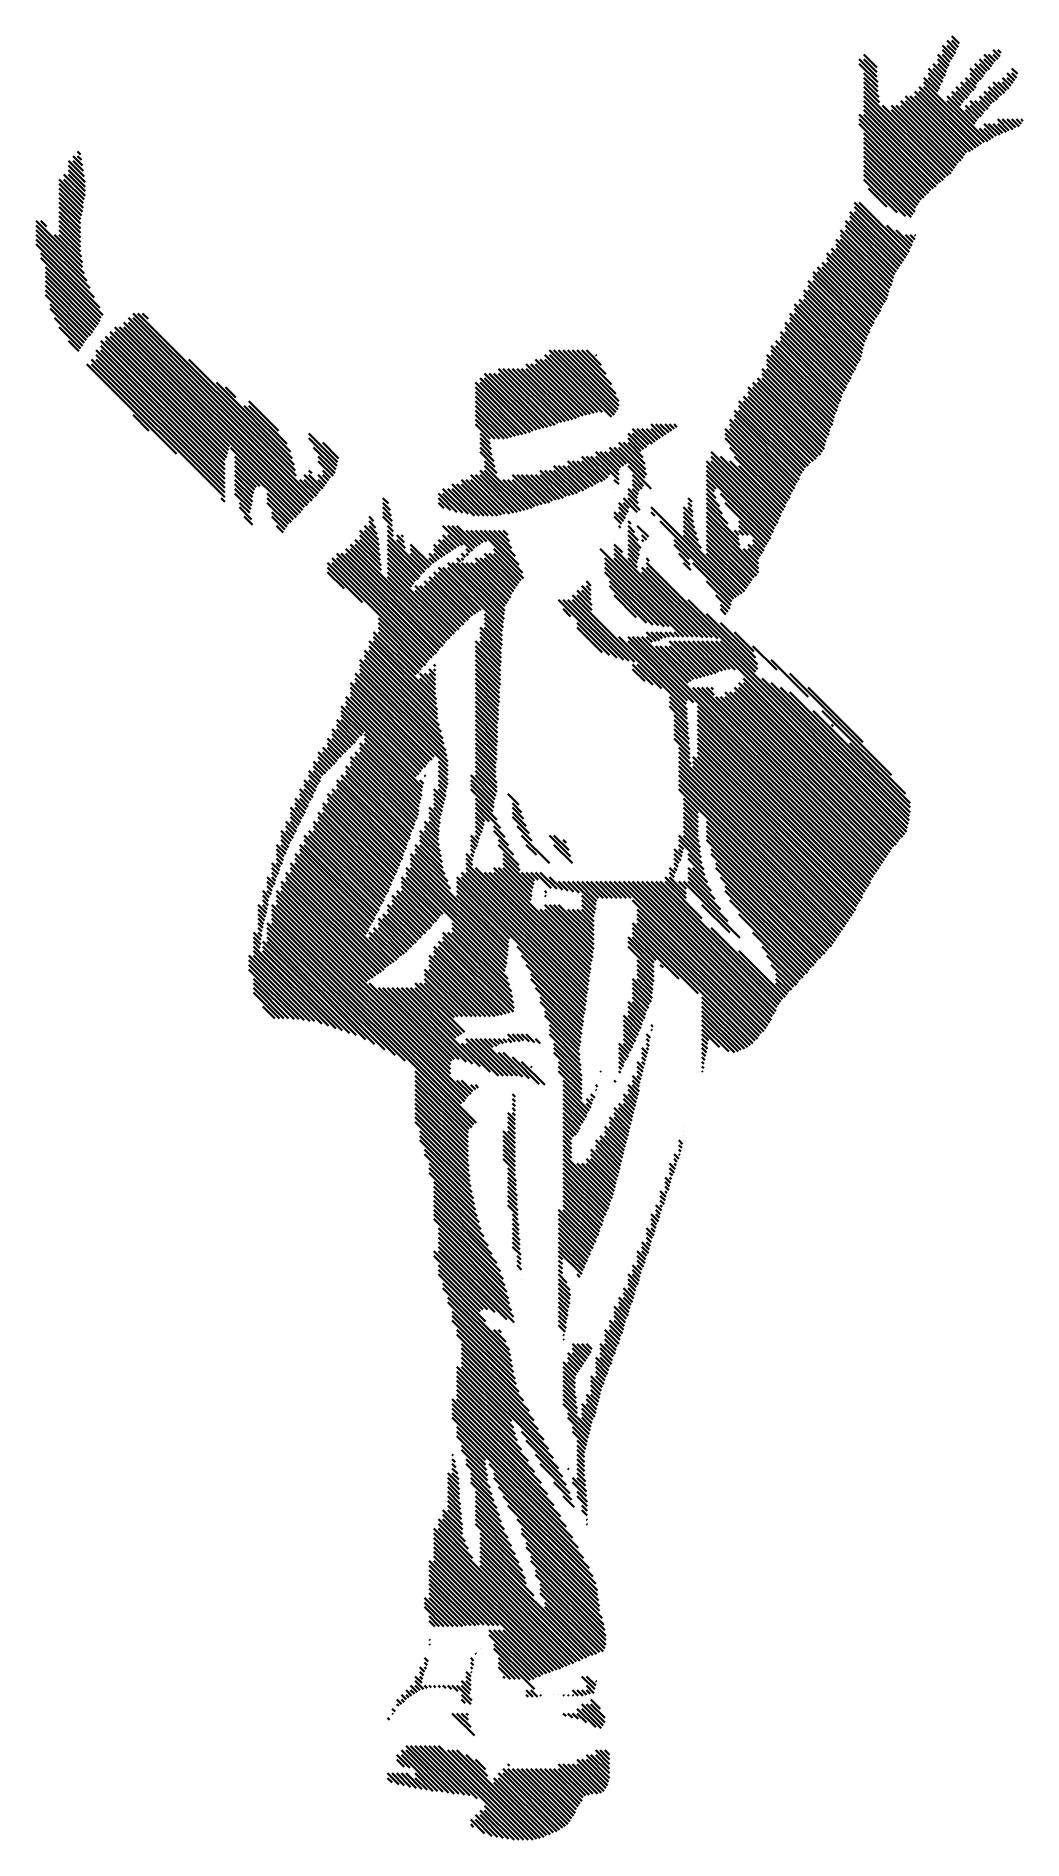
# Model space of a CAD drawing. Header units: inches. Extents: x 1127 to 1879, y 785 to 2162.
import ezdxf

# ---------------------------------------------------------------- set-up
doc = ezdxf.new("R2010")
doc.units = ezdxf.units.IN
doc.header["$MEASUREMENT"] = 0
doc.layers.add('Layer 1', color=7, linetype='Continuous')

# ---------------------------------------------------------------- blocks, each defined once
blk = doc.blocks.new('block 3')
at = {"layer": 'Layer 1', "color": 7, "lineweight": 35}
blk.add_lwpolyline([(1126.6, 2020.9), (1161.9, 1985.6)], dxfattribs=at)
blk = doc.blocks.new('block 4')
at = {"layer": 'Layer 1', "color": 7, "lineweight": 35}
for points in [[(1818, 2154.9), (1826.5, 2146.5)], [(1818, 2151.4), (1825.1, 2144.4)], [(1821.6, 2158.5), (1828.6, 2151.4)], [(1821.6, 2154.9), (1827.9, 2148.6)], [(1825.1, 2162), (1830.7, 2156.4)], [(1825.1, 2158.5), (1830, 2153.5)], [(1856.8, 2151.4), (1861.8, 2146.5)], [(1860.4, 2151.4), (1862.5, 2149.3)], [(1754.5, 2144.4), (1767.9, 2131)], [(1754.5, 2140.8), (1768.7, 2126.7)], [(1758.1, 2147.9), (1767.9, 2138)], [(1758.1, 2144.4), (1767.9, 2134.5)], [(1807.5, 2137.3), (1818, 2126.7)], [(1811, 2140.8), (1820.2, 2131.7)], [(1811, 2137.3), (1818.7, 2129.5)], [(1814.5, 2147.9), (1823, 2139.4)], [(1814.5, 2144.4), (1821.6, 2137.3)], [(1814.5, 2140.8), (1820.9, 2134.5)], [(1818, 2147.9), (1823.7, 2142.2)], [(1839.2, 2137.3), (1847.7, 2128.8)], [(1842.7, 2140.8), (1850.5, 2133.1)], [(1842.7, 2137.3), (1849.1, 2131)], [(1846.3, 2144.4), (1854, 2136.6)], [(1846.3, 2140.8), (1851.9, 2135.2)], [(1849.8, 2147.9), (1856.8, 2140.8)], [(1849.8, 2144.4), (1855.4, 2138.7)], [(1853.3, 2147.9), (1858.3, 2142.9)], [(1856.8, 2147.9), (1860.4, 2144.4)], [(1871, 2137.3), (1875.2, 2133.1)], [(1758.1, 2133.8), (1768.7, 2123.2)], [(1758.1, 2130.2), (1768.7, 2119.7)], [(1758.1, 2126.7), (1769.4, 2115.4)], [(1758.1, 2123.2), (1770.1, 2111.2)], [(1800.4, 2123.2), (1845.6, 2078)], [(1803.9, 2130.2), (1814.5, 2119.7)], [(1803.9, 2126.7), (1849.8, 2080.9)], [(1803.9, 2123.2), (1847.7, 2079.4)], [(1807.5, 2133.8), (1816.6, 2124.6)], [(1807.5, 2130.2), (1815.9, 2121.8)], [(1828.6, 2123.2), (1837.1, 2114.7)], [(1832.2, 2126.7), (1839.9, 2119)], [(1832.2, 2123.2), (1838.5, 2116.8)], [(1835.7, 2130.2), (1843.4, 2122.5)], [(1835.7, 2126.7), (1842, 2120.4)], [(1839.2, 2133.8), (1845.6, 2127.4)], [(1839.2, 2130.2), (1844.1, 2125.3)], [(1853.3, 2123.2), (1861.1, 2115.4)], [(1856.8, 2126.7), (1865.3, 2118.3)], [(1856.8, 2123.2), (1863.2, 2116.8)], [(1860.4, 2126.7), (1866.7, 2120.4)], [(1863.9, 2130.2), (1870.3, 2123.9)], [(1863.9, 2126.7), (1868.8, 2121.8)], [(1867.4, 2133.8), (1873.1, 2128.1)], [(1867.4, 2130.2), (1871.7, 2126)], [(1871, 2133.8), (1874.5, 2130.2)], [(1758.1, 2119.7), (1822.3, 2055.5)], [(1758.1, 2116.1), (1820.2, 2054)], [(1758.1, 2112.6), (1818.7, 2051.9)], [(1758.1, 2109.1), (1816.6, 2050.5)], [(1772.2, 2109.1), (1824.4, 2056.9)], [(1779.2, 2109.1), (1827.2, 2061.1)], [(1782.8, 2109.1), (1828.6, 2063.2)], [(1786.3, 2112.6), (1832.2, 2066.7)], [(1786.3, 2109.1), (1830, 2065.3)], [(1789.8, 2116.1), (1835, 2071)], [(1789.8, 2112.6), (1833.6, 2068.9)], [(1793.3, 2116.1), (1836.4, 2073.1)], [(1796.9, 2119.7), (1841.3, 2075.2)], [(1796.9, 2116.1), (1839.2, 2073.8)], [(1800.4, 2119.7), (1843.4, 2076.6)], [(1821.6, 2116.1), (1842.7, 2095)], [(1821.6, 2112.6), (1852.6, 2081.6)], [(1825.1, 2119.7), (1833.6, 2111.2)], [(1825.1, 2116.1), (1832.2, 2109.1)], [(1828.6, 2119.7), (1835, 2113.3)], [(1835.7, 2109.1), (1845.6, 2099.2)], [(1839.2, 2112.6), (1849.1, 2102.7)], [(1839.2, 2109.1), (1847.7, 2100.6)], [(1842.7, 2112.6), (1850.5, 2104.8)], [(1846.3, 2116.1), (1854, 2108.4)], [(1846.3, 2112.6), (1852.6, 2106.3)], [(1849.8, 2119.7), (1857.6, 2111.9)], [(1849.8, 2116.1), (1855.4, 2110.5)], [(1853.3, 2119.7), (1859.7, 2113.3)], [(1754.5, 2102), (1811, 2045.6)], [(1754.5, 2098.5), (1808.9, 2044.2)], [(1754.5, 2095), (1807.5, 2042.1)], [(1758.1, 2105.6), (1814.5, 2049.1)], [(1758.1, 2102), (1813.1, 2047)], [(1779.2, 2105.6), (1825.8, 2059)], [(1835.7, 2105.6), (1844.1, 2097.1)], [(1849.8, 2095), (1859, 2085.8)], [(1853.3, 2095), (1861.8, 2086.5)], [(1856.8, 2095), (1863.9, 2087.9)], [(1860.4, 2098.5), (1868.8, 2090)], [(1860.4, 2095), (1866.7, 2088.6)], [(1863.9, 2098.5), (1871.7, 2090.7)], [(1867.4, 2098.5), (1873.8, 2092.1)], [(1871, 2098.5), (1876.6, 2092.9)], [(1874.5, 2098.5), (1878, 2095)], [(1878, 2098.5), (1879.4, 2097.1)], [(1758.1, 2087.9), (1805.3, 2040.6)], [(1758.1, 2084.4), (1803.9, 2038.5)], [(1758.1, 2080.9), (1801.8, 2037.1)], [(1846.3, 2091.4), (1854.7, 2083)], [(1849.8, 2091.4), (1856.8, 2084.4)], [(1151.3, 2066.7), (1163.3, 2054.8)], [(1154.8, 2070.3), (1161.9, 2063.2)], [(1154.8, 2066.7), (1162.6, 2059)], [(1158.3, 2073.8), (1160.5, 2071.7)], [(1158.3, 2070.3), (1161.2, 2067.5)], [(1758.1, 2077.3), (1800.4, 2035)], [(1758.1, 2073.8), (1799, 2032.9)], [(1758.1, 2070.3), (1797.6, 2030.8)], [(1758.1, 2066.7), (1796.9, 2027.9)], [(1144.2, 2052.6), (1162.6, 2034.3)], [(1147.8, 2056.2), (1164, 2039.9)], [(1147.8, 2052.6), (1163.3, 2037.1)], [(1151.3, 2063.2), (1164, 2050.5)], [(1151.3, 2059.7), (1164, 2047)], [(1151.3, 2056.2), (1164, 2043.5)], [(1758.1, 2063.2), (1795.5, 2025.8)], [(1758.1, 2059.7), (1794.1, 2023.7)], [(1758.1, 2056.2), (1789.8, 2024.4)], [(1758.1, 2052.6), (1783.5, 2027.2)], [(1144.2, 2049.1), (1162.6, 2030.8)], [(1144.2, 2045.6), (1161.9, 2027.9)], [(1144.2, 2042.1), (1161.2, 2025.1)], [(1144.2, 2038.5), (1160.5, 2022.3)], [(1761.6, 2045.6), (1775.7, 2031.5)], [(1144.2, 2035), (1160.5, 2018.8)], [(1144.2, 2031.5), (1160.5, 2015.2)], [(1144.2, 2027.9), (1160.5, 2011.7)], [(1747.5, 2027.9), (1787, 1988.4)], [(1751, 2035), (1791.2, 1994.8)], [(1751, 2031.5), (1789.8, 1992.7)], [(1751, 2027.9), (1788.4, 1990.5)], [(1754.5, 2035), (1792.6, 1996.9)], [(1126.6, 2017.4), (1163.3, 1980.7)], [(1126.6, 2013.8), (1165.4, 1975)], [(1130.1, 2020.9), (1134.4, 2016.7)], [(1144.2, 2024.4), (1160.5, 2008.2)], [(1144.2, 2020.9), (1160.5, 2004.7)], [(1144.2, 2017.4), (1160.5, 2001.1)], [(1144.2, 2013.8), (1160.5, 1997.6)], [(1740.4, 2013.8), (1779.9, 1974.3)], [(1744, 2020.9), (1782.8, 1982.1)], [(1744, 2017.4), (1781.4, 1980)], [(1744, 2013.8), (1780.6, 1977.1)], [(1747.5, 2024.4), (1785.6, 1986.3)], [(1747.5, 2020.9), (1784.2, 1984.2)], [(1775.7, 2017.4), (1793.3, 1999.7)], [(1782.8, 2013.8), (1794.8, 2001.8)], [(1126.6, 2010.3), (1167.5, 1969.4)], [(1126.6, 2006.8), (1171, 1962.3)], [(1126.6, 2003.2), (1175.3, 1954.6)], [(1140.7, 2010.3), (1161.9, 1989.1)], [(1144.2, 2010.3), (1161.2, 1993.4)], [(1733.4, 1999.7), (1774.3, 1958.8)], [(1736.9, 2006.8), (1777.1, 1966.6)], [(1736.9, 2003.2), (1776.4, 1963.7)], [(1736.9, 1999.7), (1775.7, 1960.9)], [(1740.4, 2010.3), (1779.2, 1971.5)], [(1740.4, 2006.8), (1777.8, 1969.4)], [(1789.8, 2010.3), (1795.5, 2004.7)], [(1793.3, 2010.3), (1796.9, 2006.8)], [(1796.9, 2010.3), (1797.6, 2009.6)], [(1130.1, 1996.2), (1177.4, 1948.9)], [(1130.1, 1992.7), (1176, 1946.8)], [(1133.7, 1985.6), (1175.3, 1944)], [(1722.8, 1985.6), (1765.8, 1942.6)], [(1726.3, 1989.1), (1767.9, 1947.5)], [(1726.3, 1985.6), (1766.5, 1945.4)], [(1729.8, 1996.2), (1771.5, 1954.6)], [(1729.8, 1992.7), (1770.8, 1951.7)], [(1729.8, 1989.1), (1769.4, 1949.6)], [(1733.4, 1996.2), (1772.9, 1956.7)], [(1133.7, 1982.1), (1173.9, 1941.9)], [(1133.7, 1978.6), (1172.5, 1939.7)], [(1133.7, 1975), (1171, 1937.6)], [(1133.7, 1971.5), (1169.6, 1935.5)], [(1715.7, 1975), (1760.2, 1930.6)], [(1715.7, 1971.5), (1758.8, 1928.5)], [(1719.3, 1982.1), (1763, 1938.3)], [(1719.3, 1978.6), (1762.3, 1935.5)], [(1719.3, 1975), (1760.9, 1933.4)], [(1722.8, 1982.1), (1764.4, 1940.5)], [(1133.7, 1968), (1168.2, 1933.4)], [(1133.7, 1964.4), (1166.1, 1932)], [(1137.2, 1957.4), (1164.7, 1929.9)], [(1705.2, 1957.4), (1752.4, 1910.1)], [(1708.7, 1960.9), (1755.2, 1914.3)], [(1708.7, 1957.4), (1753.8, 1912.2)], [(1712.2, 1968), (1757.4, 1922.8)], [(1712.2, 1964.4), (1756.7, 1920)], [(1712.2, 1960.9), (1756, 1917.2)], [(1715.7, 1968), (1758.1, 1925.6)], [(1137.2, 1953.9), (1163.3, 1927.8)], [(1140.7, 1946.8), (1161.9, 1925.6)], [(1193.6, 1943.3), (1333.3, 1803.6)], [(1197.2, 1946.8), (1336.9, 1807.1)], [(1197.2, 1943.3), (1334.7, 1805.7)], [(1200.7, 1950.3), (1324.9, 1826.2)], [(1200.7, 1946.8), (1338.3, 1809.2)], [(1204.2, 1950.3), (1324.2, 1830.4)], [(1207.7, 1950.3), (1212, 1946.1)], [(1698.1, 1943.3), (1745.4, 1896)], [(1701.6, 1950.3), (1748.9, 1903.1)], [(1701.6, 1946.8), (1748.2, 1900.2)], [(1701.6, 1943.3), (1746.8, 1898.1)], [(1705.2, 1953.9), (1751.7, 1907.3)], [(1705.2, 1950.3), (1750.3, 1905.2)], [(1144.2, 1939.7), (1160.5, 1923.5)], [(1151.3, 1929.2), (1159.1, 1921.4)], [(1176, 1929.2), (1270.5, 1834.6)], [(1179.5, 1932.7), (1271.9, 1840.3)], [(1179.5, 1929.2), (1270.5, 1838.1)], [(1183, 1936.2), (1273.4, 1845.9)], [(1183, 1932.7), (1272.6, 1843.1)], [(1186.6, 1939.7), (1328.4, 1797.9)], [(1186.6, 1936.2), (1274.1, 1848.7)], [(1190.1, 1939.7), (1329.8, 1800)], [(1193.6, 1939.7), (1331.2, 1802.2)], [(1691, 1929.2), (1739, 1881.2)], [(1694.6, 1936.2), (1741.8, 1888.9)], [(1694.6, 1932.7), (1741.1, 1886.1)], [(1694.6, 1929.2), (1740.4, 1883.3)], [(1698.1, 1939.7), (1744.7, 1893.2)], [(1698.1, 1936.2), (1743.3, 1891.1)], [(1168.9, 1915.1), (1270.5, 1813.5)], [(1172.5, 1922.1), (1270.5, 1824)], [(1172.5, 1918.6), (1270.5, 1820.5)], [(1172.5, 1915.1), (1270.5, 1817)], [(1176, 1925.6), (1270.5, 1831.1)], [(1176, 1922.1), (1270.5, 1827.6)], [(1243, 1915.1), (1323.4, 1834.6)], [(1507.6, 1915.1), (1549.2, 1873.4)], [(1511.1, 1915.1), (1552, 1874.1)], [(1514.7, 1918.6), (1558.4, 1874.8)], [(1514.7, 1915.1), (1554.9, 1874.8)], [(1518.2, 1922.1), (1567.6, 1872.7)], [(1518.2, 1918.6), (1565.5, 1871.3)], [(1521.7, 1922.1), (1569, 1874.8)], [(1525.2, 1922.1), (1570.4, 1877)], [(1528.8, 1922.1), (1571.1, 1879.8)], [(1532.3, 1922.1), (1571.1, 1883.3)], [(1535.8, 1922.1), (1569, 1888.9)], [(1539.3, 1922.1), (1565.5, 1896)], [(1542.9, 1922.1), (1561.2, 1903.8)], [(1546.4, 1922.1), (1557.7, 1910.8)], [(1553.5, 1918.6), (1554.2, 1917.9)], [(1684, 1918.6), (1734.8, 1867.8)], [(1684, 1915.1), (1734.1, 1865)], [(1687.5, 1925.6), (1737.6, 1875.5)], [(1687.5, 1922.1), (1736.2, 1873.4)], [(1687.5, 1918.6), (1735.5, 1870.6)], [(1691, 1925.6), (1738.3, 1878.4)], [(1165.4, 1911.5), (1233.8, 1843.1)], [(1168.9, 1911.5), (1270.5, 1809.9)], [(1465.3, 1900.9), (1505.5, 1860.7)], [(1468.8, 1904.5), (1511.1, 1862.1)], [(1468.8, 1900.9), (1508.3, 1861.4)], [(1472.3, 1904.5), (1513.9, 1862.8)], [(1475.8, 1904.5), (1516.8, 1863.5)], [(1479.4, 1908), (1522.4, 1865)], [(1479.4, 1904.5), (1519.6, 1864.3)], [(1482.9, 1908), (1524.5, 1866.4)], [(1486.4, 1908), (1527.4, 1867.1)], [(1490, 1908), (1530.2, 1867.8)], [(1493.5, 1908), (1533, 1868.5)], [(1497, 1908), (1535.8, 1869.2)], [(1500.5, 1911.5), (1540.8, 1871.3)], [(1500.5, 1908), (1538.6, 1869.9)], [(1504.1, 1911.5), (1543.6, 1872)], [(1507.6, 1911.5), (1546.4, 1872.7)], [(1676.9, 1900.9), (1728.4, 1849.4)], [(1680.5, 1908), (1731.3, 1857.2)], [(1680.5, 1904.5), (1729.8, 1855.1)], [(1680.5, 1900.9), (1729.1, 1852.3)], [(1684, 1911.5), (1732.7, 1862.8)], [(1684, 1908), (1732, 1860)], [(1264.2, 1897.4), (1322, 1839.6)], [(1271.2, 1893.9), (1279, 1886.1)], [(1461.7, 1897.4), (1500.5, 1858.6)], [(1461.7, 1893.9), (1497.7, 1857.9)], [(1461.7, 1890.4), (1494.9, 1857.2)], [(1461.7, 1886.8), (1492.1, 1856.5)], [(1465.3, 1897.4), (1503.4, 1859.3)], [(1666.3, 1886.8), (1717.1, 1836)], [(1669.9, 1893.9), (1722.8, 1841)], [(1669.9, 1890.4), (1721.4, 1838.9)], [(1669.9, 1886.8), (1719.3, 1837.4)], [(1673.4, 1897.4), (1726.3, 1844.5)], [(1673.4, 1893.9), (1724.9, 1842.4)], [(1676.9, 1897.4), (1727.7, 1846.6)], [(1285.3, 1879.8), (1320.6, 1844.5)], [(1288.9, 1883.3), (1311.5, 1860.7)], [(1288.9, 1879.8), (1317.8, 1850.8)], [(1461.7, 1883.3), (1489.3, 1855.8)], [(1461.7, 1879.8), (1486.4, 1855.1)], [(1461.7, 1876.2), (1483.6, 1854.4)], [(1659.3, 1876.2), (1709.4, 1826.2)], [(1662.8, 1883.3), (1713.6, 1832.5)], [(1662.8, 1879.8), (1712.2, 1830.4)], [(1662.8, 1876.2), (1710.8, 1828.3)], [(1666.3, 1883.3), (1715.7, 1833.9)], [(1200.7, 1872.7), (1212.7, 1860.7)], [(1461.7, 1872.7), (1480.1, 1854.4)], [(1461.7, 1869.2), (1476.6, 1854.4)], [(1461.7, 1865.7), (1473, 1854.4)], [(1581.7, 1862.1), (1593.7, 1850.1)], [(1585.2, 1862.1), (1596.5, 1850.8)], [(1588.7, 1862.1), (1598.6, 1852.3)], [(1592.3, 1862.1), (1600.7, 1853.7)], [(1595.8, 1865.7), (1605, 1856.5)], [(1595.8, 1862.1), (1602.8, 1855.1)], [(1599.3, 1865.7), (1607.1, 1857.9)], [(1602.8, 1865.7), (1609.2, 1859.3)], [(1606.4, 1865.7), (1611.3, 1860.7)], [(1609.9, 1865.7), (1613.4, 1862.1)], [(1613.4, 1865.7), (1615.5, 1863.5)], [(1617, 1865.7), (1617, 1865.7)], [(1652.2, 1862.1), (1702.3, 1812)], [(1655.8, 1869.2), (1705.9, 1819.1)], [(1655.8, 1865.7), (1705.2, 1816.3)], [(1655.8, 1862.1), (1703.7, 1814.2)], [(1659.3, 1872.7), (1708.7, 1823.3)], [(1659.3, 1869.2), (1707.3, 1821.2)], [(1274.8, 1848), (1326.3, 1796.5)], [(1334.7, 1858.6), (1356.6, 1836.7)], [(1334.7, 1855.1), (1355.9, 1833.9)], [(1338.3, 1848), (1355.2, 1831.1)], [(1345.3, 1851.6), (1357.3, 1839.6)], [(1465.3, 1858.6), (1473, 1850.8)], [(1465.3, 1855.1), (1473.7, 1846.6)], [(1465.3, 1851.6), (1474.4, 1842.4)], [(1465.3, 1848), (1475.8, 1837.4)], [(1564, 1848), (1576.7, 1835.3)], [(1567.6, 1848), (1590.9, 1824.7)], [(1571.1, 1851.6), (1591.6, 1831.1)], [(1571.1, 1848), (1592.3, 1826.9)], [(1574.6, 1851.6), (1590.9, 1835.3)], [(1578.2, 1858.6), (1590.1, 1846.6)], [(1578.2, 1855.1), (1588, 1845.2)], [(1578.2, 1851.6), (1589.4, 1840.3)], [(1581.7, 1858.6), (1592.3, 1848)], [(1652.2, 1858.6), (1701.6, 1809.2)], [(1652.2, 1855.1), (1700.2, 1807.1)], [(1655.8, 1848), (1698.8, 1805)], [(1278.3, 1841), (1324.9, 1794.4)], [(1278.3, 1837.4), (1297.3, 1818.4)], [(1278.3, 1833.9), (1294.5, 1817.7)], [(1341.8, 1841), (1354.5, 1828.3)], [(1341.8, 1837.4), (1353.1, 1826.2)], [(1465.3, 1844.5), (1476.6, 1833.2)], [(1468.8, 1837.4), (1478, 1828.3)], [(1468.8, 1833.9), (1502, 1800.8)], [(1521.7, 1833.9), (1541.5, 1814.2)], [(1525.2, 1833.9), (1544.3, 1814.9)], [(1528.8, 1833.9), (1546.4, 1816.3)], [(1532.3, 1837.4), (1551.3, 1818.4)], [(1532.3, 1833.9), (1548.5, 1817.7)], [(1535.8, 1837.4), (1553.5, 1819.8)], [(1539.3, 1837.4), (1555.6, 1821.2)], [(1542.9, 1841), (1560.5, 1823.3)], [(1542.9, 1837.4), (1558.4, 1821.9)], [(1546.4, 1841), (1562.6, 1824.7)], [(1549.9, 1841), (1564, 1826.9)], [(1553.5, 1844.5), (1571.1, 1826.9)], [(1553.5, 1841), (1571.1, 1823.3)], [(1557, 1844.5), (1571.1, 1830.4)], [(1560.5, 1844.5), (1572.5, 1832.5)], [(1564, 1844.5), (1574.6, 1833.9)], [(1578.2, 1833.9), (1595.8, 1816.3)], [(1638.1, 1837.4), (1689.6, 1785.9)], [(1638.1, 1833.9), (1688.9, 1783.1)], [(1641.7, 1844.5), (1693.2, 1793)], [(1641.7, 1841), (1692.5, 1790.2)], [(1641.7, 1837.4), (1691, 1788.1)], [(1648.7, 1841), (1694.6, 1795.1)], [(1655.8, 1837.4), (1695.3, 1797.9)], [(1659.3, 1841), (1698.1, 1802.2)], [(1662.8, 1833.9), (1696.7, 1800)], [(1278.3, 1830.4), (1293.1, 1815.6)], [(1278.3, 1826.9), (1292.4, 1812.7)], [(1278.3, 1823.3), (1291.7, 1809.9)], [(1278.3, 1819.8), (1291.7, 1806.4)], [(1327.7, 1823.3), (1340.4, 1810.6)], [(1331.2, 1826.9), (1343.2, 1814.9)], [(1331.2, 1823.3), (1341.8, 1812.7)], [(1334.7, 1830.4), (1336.9, 1828.3)], [(1334.7, 1826.9), (1345.3, 1816.3)], [(1341.8, 1826.9), (1348.1, 1820.5)], [(1341.8, 1823.3), (1346.7, 1818.4)], [(1345.3, 1830.4), (1351, 1824.7)], [(1345.3, 1826.9), (1349.6, 1822.6)], [(1444.1, 1819.8), (1468.1, 1795.8)], [(1447.6, 1819.8), (1471.6, 1795.8)], [(1451.2, 1823.3), (1478.7, 1795.8)], [(1451.2, 1819.8), (1475.1, 1795.8)], [(1454.7, 1823.3), (1481.5, 1796.5)], [(1458.2, 1826.9), (1487.8, 1797.2)], [(1458.2, 1823.3), (1484.3, 1797.2)], [(1461.7, 1826.9), (1490.7, 1797.9)], [(1465.3, 1830.4), (1496.3, 1799.3)], [(1465.3, 1826.9), (1493.5, 1798.6)], [(1468.8, 1830.4), (1499.1, 1800)], [(1482.9, 1823.3), (1504.8, 1801.5)], [(1486.4, 1823.3), (1506.9, 1802.9)], [(1490, 1826.9), (1512.5, 1804.3)], [(1490, 1823.3), (1509.7, 1803.6)], [(1493.5, 1826.9), (1515.4, 1805)], [(1497, 1826.9), (1518.2, 1805.7)], [(1500.5, 1826.9), (1520.3, 1807.1)], [(1504.1, 1826.9), (1523.1, 1807.8)], [(1507.6, 1826.9), (1525.9, 1808.5)], [(1511.1, 1830.4), (1530.9, 1810.6)], [(1511.1, 1826.9), (1528.8, 1809.2)], [(1514.7, 1830.4), (1533.7, 1811.3)], [(1518.2, 1830.4), (1536.5, 1812)], [(1521.7, 1830.4), (1539.3, 1812.7)], [(1567.6, 1823.3), (1571.1, 1819.8)], [(1581.7, 1826.9), (1590.1, 1818.4)], [(1581.7, 1823.3), (1588.7, 1816.3)], [(1581.7, 1819.8), (1586.6, 1814.9)], [(1638.1, 1830.4), (1687.5, 1781)], [(1638.1, 1826.9), (1686.8, 1778.2)], [(1638.1, 1823.3), (1645.2, 1816.3)], [(1638.1, 1819.8), (1643.8, 1814.2)], [(1267.7, 1809.2), (1270.5, 1806.4)], [(1278.3, 1816.3), (1291, 1803.6)], [(1278.3, 1812.7), (1290.3, 1800.8)], [(1281.8, 1805.7), (1289.6, 1797.9)], [(1303, 1812.7), (1322.7, 1793)], [(1303, 1809.2), (1321.3, 1790.9)], [(1303, 1805.7), (1319.2, 1789.5)], [(1391.2, 1809.2), (1395.4, 1805)], [(1391.2, 1805.7), (1396.8, 1800)], [(1433.5, 1812.7), (1447.6, 1798.6)], [(1433.5, 1809.2), (1442.7, 1800)], [(1433.5, 1805.7), (1437.7, 1801.5)], [(1437, 1816.3), (1456.1, 1797.2)], [(1437, 1812.7), (1451.9, 1797.9)], [(1440.6, 1816.3), (1461, 1795.8)], [(1444.1, 1816.3), (1464.6, 1795.8)], [(1567.6, 1816.3), (1567.6, 1816.3)], [(1571.1, 1805.7), (1578.2, 1798.6)], [(1574.6, 1809.2), (1585.2, 1798.6)], [(1574.6, 1805.7), (1578.9, 1801.5)], [(1578.2, 1816.3), (1585.2, 1809.2)], [(1578.2, 1812.7), (1585.9, 1805)], [(1578.2, 1809.2), (1587.3, 1800)], [(1581.7, 1816.3), (1585.9, 1812)], [(1624, 1809.2), (1626.8, 1806.4)], [(1624, 1805.7), (1626.8, 1802.9)], [(1638.1, 1816.3), (1645.2, 1809.2)], [(1638.1, 1812.7), (1648, 1802.9)], [(1638.1, 1809.2), (1650.1, 1797.2)], [(1638.1, 1805.7), (1654.4, 1789.5)], [(1648.7, 1812.7), (1685.4, 1776.1)], [(1652.2, 1805.7), (1684, 1773.9)], [(1281.8, 1802.2), (1291, 1793)], [(1285.3, 1795.1), (1291.7, 1788.8)], [(1306.5, 1798.6), (1317.8, 1787.3)], [(1306.5, 1795.1), (1316.4, 1785.2)], [(1380.6, 1795.1), (1384.1, 1791.6)], [(1380.6, 1791.6), (1385.5, 1786.6)], [(1391.2, 1802.2), (1397.5, 1795.8)], [(1391.2, 1798.6), (1398.2, 1791.6)], [(1391.2, 1795.1), (1398.2, 1788.1)], [(1567.6, 1798.6), (1574.6, 1791.6)], [(1567.6, 1795.1), (1573.2, 1789.5)], [(1571.1, 1802.2), (1576.7, 1796.5)], [(1571.1, 1798.6), (1576, 1793.7)], [(1578.2, 1791.6), (1580.3, 1789.5)], [(1595.8, 1802.2), (1662.8, 1735.1)], [(1595.8, 1798.6), (1598.6, 1795.8)], [(1602.8, 1791.6), (1660.7, 1733.7)], [(1620.5, 1802.2), (1627.5, 1795.1)], [(1620.5, 1798.6), (1628.2, 1790.9)], [(1620.5, 1795.1), (1629, 1786.6)], [(1620.5, 1791.6), (1630.4, 1781.7)], [(1624, 1802.2), (1627.5, 1798.6)], [(1638.1, 1802.2), (1662.8, 1777.5)], [(1638.1, 1798.6), (1663.5, 1773.2)], [(1638.1, 1795.1), (1677.6, 1755.6)], [(1638.1, 1791.6), (1677.6, 1752.1)], [(1662.8, 1791.6), (1682.6, 1771.8)], [(1310, 1788.1), (1315, 1783.1)], [(1370, 1777.5), (1389.8, 1757.7)], [(1373.5, 1784.5), (1388.4, 1769.7)], [(1373.5, 1781), (1389.1, 1765.5)], [(1373.5, 1777.5), (1389.1, 1761.9)], [(1377.1, 1788.1), (1387.7, 1777.5)], [(1377.1, 1784.5), (1388.4, 1773.2)], [(1380.6, 1788.1), (1386.9, 1781.7)], [(1394.7, 1788.1), (1398.9, 1783.8)], [(1394.7, 1784.5), (1398.9, 1780.3)], [(1394.7, 1781), (1422.9, 1752.8)], [(1394.7, 1777.5), (1420.8, 1751.4)], [(1401.8, 1781), (1407.4, 1775.4)], [(1401.8, 1777.5), (1408.1, 1771.1)], [(1405.3, 1784.5), (1405.3, 1784.5)], [(1405.3, 1781), (1406.7, 1779.6)], [(1433.5, 1777.5), (1442.7, 1768.3)], [(1437, 1788.1), (1451.9, 1773.2)], [(1437, 1781), (1446.9, 1771.1)], [(1437, 1777.5), (1444.8, 1769.7)], [(1440.6, 1788.1), (1459.6, 1769)], [(1440.6, 1781), (1449, 1772.5)], [(1444.1, 1788.1), (1461, 1771.1)], [(1447.6, 1788.1), (1463.1, 1772.5)], [(1454.7, 1784.5), (1465.3, 1773.9)], [(1458.2, 1784.5), (1467.4, 1775.4)], [(1461.7, 1784.5), (1470.2, 1776.1)], [(1465.3, 1784.5), (1497.7, 1752.1)], [(1468.8, 1784.5), (1494.9, 1758.4)], [(1472.3, 1784.5), (1492.1, 1764.8)], [(1475.8, 1784.5), (1489.3, 1771.1)], [(1479.4, 1784.5), (1487.8, 1776.1)], [(1482.9, 1784.5), (1486.4, 1781)], [(1567.6, 1777.5), (1567.6, 1777.5)], [(1571.1, 1788.1), (1572.5, 1786.6)], [(1578.2, 1788.1), (1583.1, 1783.1)], [(1578.2, 1784.5), (1585.9, 1776.8)], [(1578.2, 1781), (1588, 1771.1)], [(1578.2, 1777.5), (1586.6, 1769)], [(1585.2, 1788.1), (1593.7, 1779.6)], [(1588.7, 1781), (1592.3, 1777.5)], [(1588.7, 1777.5), (1590.1, 1776.1)], [(1613.4, 1777.5), (1658.6, 1732.3)], [(1620.5, 1788.1), (1631.8, 1776.8)], [(1620.5, 1784.5), (1633.9, 1771.1)], [(1620.5, 1781), (1664.9, 1736.5)], [(1638.1, 1788.1), (1676.2, 1750)], [(1638.1, 1784.5), (1674.1, 1748.5)], [(1638.1, 1781), (1672.7, 1746.4)], [(1638.1, 1777.5), (1671.3, 1744.3)], [(1659.3, 1784.5), (1662.8, 1781)], [(1662.8, 1788.1), (1669.9, 1781)], [(1662.8, 1784.5), (1666.3, 1781)], [(1673.4, 1777.5), (1681.9, 1769)], [(1352.4, 1763.4), (1428.6, 1687.2)], [(1355.9, 1766.9), (1432.1, 1690.7)], [(1355.9, 1763.4), (1430, 1689.3)], [(1359.4, 1766.9), (1433.5, 1692.8)], [(1363, 1770.4), (1437, 1696.3)], [(1363, 1766.9), (1434.9, 1694.9)], [(1366.5, 1773.9), (1439.9, 1700.6)], [(1366.5, 1770.4), (1438.5, 1698.4)], [(1370, 1773.9), (1389.8, 1754.2)], [(1394.7, 1773.9), (1419.4, 1749.2)], [(1394.7, 1770.4), (1418, 1747.1)], [(1394.7, 1766.9), (1415.9, 1745.7)], [(1394.7, 1763.4), (1414.5, 1743.6)], [(1412.3, 1773.9), (1427.9, 1758.4)], [(1412.3, 1770.4), (1426.5, 1756.3)], [(1412.3, 1766.9), (1424.3, 1754.9)], [(1426.5, 1766.9), (1432.1, 1761.2)], [(1426.5, 1763.4), (1430, 1759.8)], [(1430, 1773.9), (1438.5, 1765.5)], [(1430, 1770.4), (1436.3, 1764.1)], [(1430, 1766.9), (1434.2, 1762.7)], [(1433.5, 1773.9), (1440.6, 1766.9)], [(1447.6, 1763.4), (1450.4, 1760.5)], [(1451.2, 1766.9), (1454, 1764.1)], [(1451.2, 1763.4), (1452.6, 1761.9)], [(1454.7, 1770.4), (1457.5, 1767.6)], [(1454.7, 1766.9), (1456.1, 1765.5)], [(1461.7, 1763.4), (1489.3, 1735.8)], [(1465.3, 1763.4), (1490.7, 1738)], [(1468.8, 1766.9), (1493.5, 1742.2)], [(1468.8, 1763.4), (1492.1, 1740.1)], [(1472.3, 1766.9), (1494.9, 1744.3)], [(1475.8, 1770.4), (1498.4, 1747.8)], [(1475.8, 1766.9), (1496.3, 1746.4)], [(1557, 1770.4), (1624, 1703.4)], [(1560.5, 1763.4), (1620.5, 1703.4)], [(1567.6, 1773.9), (1573.9, 1767.6)], [(1567.6, 1770.4), (1635.3, 1702.7)], [(1567.6, 1766.9), (1631.1, 1703.4)], [(1567.6, 1763.4), (1627.5, 1703.4)], [(1578.2, 1773.9), (1586.6, 1765.5)], [(1578.2, 1770.4), (1585.9, 1762.7)], [(1578.2, 1766.9), (1585.2, 1759.8)], [(1578.2, 1763.4), (1585.2, 1756.3)], [(1592.3, 1763.4), (1594.4, 1761.2)], [(1613.4, 1773.9), (1624.7, 1762.7)], [(1617, 1766.9), (1625.4, 1758.4)], [(1638.1, 1773.9), (1669.9, 1742.2)], [(1638.1, 1770.4), (1668.5, 1740.1)], [(1638.1, 1766.9), (1667.1, 1738)], [(1666.3, 1770.4), (1677.6, 1759.1)], [(1669.9, 1773.9), (1679, 1764.8)], [(1669.9, 1770.4), (1677.6, 1762.7)], [(1673.4, 1773.9), (1680.5, 1766.9)], [(1348.8, 1759.8), (1425, 1683.6)], [(1348.8, 1756.3), (1375.7, 1729.5)], [(1348.8, 1752.8), (1361.5, 1740.1)], [(1352.4, 1759.8), (1426.5, 1685.7)], [(1394.7, 1759.8), (1413.1, 1741.5)], [(1394.7, 1756.3), (1445.5, 1705.5)], [(1394.7, 1752.8), (1443.4, 1704.1)], [(1394.7, 1749.2), (1442, 1702)], [(1426.5, 1749.2), (1457.5, 1718.2)], [(1430, 1752.8), (1461.7, 1721)], [(1430, 1749.2), (1459.6, 1719.6)], [(1433.5, 1756.3), (1466, 1723.8)], [(1433.5, 1752.8), (1463.9, 1722.4)], [(1437, 1756.3), (1482.9, 1710.4)], [(1440.6, 1759.8), (1483.6, 1716.8)], [(1440.6, 1756.3), (1482.9, 1714)], [(1444.1, 1759.8), (1483.6, 1720.3)], [(1447.6, 1759.8), (1484.3, 1723.1)], [(1451.2, 1759.8), (1484.3, 1726.7)], [(1454.7, 1759.8), (1485.7, 1728.8)], [(1458.2, 1759.8), (1487.1, 1730.9)], [(1461.7, 1759.8), (1488.5, 1733)], [(1560.5, 1759.8), (1609.2, 1711.1)], [(1560.5, 1756.3), (1605.7, 1711.1)], [(1560.5, 1752.8), (1601.4, 1711.9)], [(1588.7, 1756.3), (1642.4, 1702.7)], [(1588.7, 1752.8), (1638.8, 1702.7)], [(1592.3, 1759.8), (1675.5, 1676.6)], [(1592.3, 1756.3), (1646.6, 1702)], [(1620.5, 1759.8), (1626.1, 1754.2)], [(1627.5, 1759.8), (1657.2, 1730.2)], [(1415.9, 1742.2), (1449, 1709)], [(1415.9, 1738.7), (1446.9, 1707.6)], [(1419.4, 1742.2), (1450.4, 1711.1)], [(1422.9, 1745.7), (1454, 1714.7)], [(1422.9, 1742.2), (1452.6, 1712.6)], [(1426.5, 1745.7), (1456.1, 1716.1)], [(1539.3, 1738.7), (1550.6, 1727.4)], [(1542.9, 1742.2), (1549.9, 1735.1)], [(1542.9, 1738.7), (1549.9, 1731.6)], [(1546.4, 1745.7), (1549.9, 1742.2)], [(1546.4, 1742.2), (1549.9, 1738.7)], [(1564, 1745.7), (1597.2, 1712.6)], [(1564, 1742.2), (1592.3, 1714)], [(1638.1, 1745.7), (1656.5, 1727.4)], [(1525.2, 1731.6), (1569.7, 1687.2)], [(1528.8, 1731.6), (1574.6, 1685.7)], [(1528.8, 1724.6), (1534.4, 1718.9)], [(1532.3, 1731.6), (1578.9, 1685)], [(1535.8, 1735.1), (1623.3, 1647.6)], [(1535.8, 1731.6), (1583.1, 1684.3)], [(1539.3, 1735.1), (1550.6, 1723.8)], [(1567.6, 1735.1), (1584.5, 1718.2)], [(1624, 1731.6), (1676.9, 1678.7)], [(1645.2, 1735.1), (1655.8, 1724.6)], [(1648.7, 1728.1), (1654.4, 1722.4)], [(1648.7, 1724.6), (1652.9, 1720.3)], [(1387.7, 1717.5), (1423.6, 1681.5)], [(1387.7, 1714), (1421.5, 1680.1)], [(1387.7, 1710.4), (1420.1, 1678)], [(1465.3, 1710.4), (1481.5, 1694.2)], [(1468.8, 1721), (1482.2, 1707.6)], [(1468.8, 1717.5), (1482.2, 1704.1)], [(1468.8, 1714), (1482.2, 1700.6)], [(1468.8, 1710.4), (1482.2, 1697)], [(1539.3, 1714), (1564, 1689.3)], [(1539.3, 1710.4), (1558.4, 1691.4)], [(1638.1, 1721), (1676.9, 1682.2)], [(1648.7, 1714), (1675.5, 1687.2)], [(1380.6, 1699.9), (1432.8, 1647.6)], [(1380.6, 1696.3), (1432.8, 1644.1)], [(1384.1, 1706.9), (1416.6, 1674.5)], [(1384.1, 1703.4), (1432.1, 1655.4)], [(1384.1, 1699.9), (1432.1, 1651.9)], [(1387.7, 1706.9), (1418.7, 1675.9)], [(1461.7, 1699.9), (1480.8, 1680.8)], [(1461.7, 1696.3), (1480.8, 1677.3)], [(1465.3, 1706.9), (1481.5, 1690.7)], [(1465.3, 1703.4), (1481.5, 1687.2)], [(1465.3, 1699.9), (1481.5, 1683.6)], [(1571.1, 1703.4), (1622.6, 1651.9)], [(1578.2, 1703.4), (1628.2, 1653.3)], [(1578.2, 1699.9), (1623.3, 1654.7)], [(1581.7, 1703.4), (1765.1, 1519.9)], [(1585.2, 1703.4), (1766.5, 1522.1)], [(1588.7, 1703.4), (1624, 1668.1)], [(1592.3, 1706.9), (1599.3, 1699.9)], [(1592.3, 1703.4), (1596.5, 1699.2)], [(1595.8, 1706.9), (1602.1, 1700.6)], [(1599.3, 1706.9), (1604.3, 1702)], [(1599.3, 1696.3), (1626.1, 1669.5)], [(1602.8, 1706.9), (1607.1, 1702.7)], [(1602.8, 1696.3), (1628.2, 1670.9)], [(1606.4, 1706.9), (1609.9, 1703.4)], [(1606.4, 1696.3), (1631.1, 1671.6)], [(1609.9, 1706.9), (1613.4, 1703.4)], [(1609.9, 1699.9), (1636.7, 1673)], [(1609.9, 1696.3), (1633.9, 1672.3)], [(1613.4, 1706.9), (1617, 1703.4)], [(1613.4, 1699.9), (1639.5, 1673.8)], [(1617, 1699.9), (1642.4, 1674.5)], [(1620.5, 1699.9), (1645.2, 1675.2)], [(1624, 1699.9), (1647.3, 1676.6)], [(1627.5, 1699.9), (1650.1, 1677.3)], [(1631.1, 1699.9), (1652.9, 1678)], [(1634.6, 1699.9), (1655.8, 1678.7)], [(1638.1, 1699.9), (1660, 1678)], [(1641.7, 1699.9), (1789.1, 1552.4)], [(1645.2, 1699.9), (1790.5, 1554.5)], [(1648.7, 1699.9), (1791.2, 1557.3)], [(1659.3, 1706.9), (1674.1, 1692.1)], [(1673.4, 1696.3), (1691.7, 1678)], [(1373.5, 1685.7), (1437.7, 1621.5)], [(1373.5, 1682.2), (1439.2, 1616.6)], [(1377.1, 1692.8), (1434.2, 1635.7)], [(1377.1, 1689.3), (1435.6, 1630.7)], [(1377.1, 1685.7), (1437, 1625.8)], [(1380.6, 1692.8), (1432.8, 1640.6)], [(1430, 1682.2), (1431.4, 1680.8)], [(1461.7, 1692.8), (1480.8, 1673.8)], [(1461.7, 1689.3), (1480.8, 1670.2)], [(1461.7, 1685.7), (1480.8, 1666.7)], [(1461.7, 1682.2), (1480.1, 1663.9)], [(1581.7, 1682.2), (1597.2, 1666.7)], [(1585.2, 1682.2), (1603.6, 1663.9)], [(1687.5, 1685.7), (1715.7, 1657.5)], [(1366.5, 1668.1), (1426.5, 1608.1)], [(1370, 1675.2), (1440.6, 1604.6)], [(1370, 1671.6), (1430, 1611.7)], [(1370, 1668.1), (1428.6, 1609.5)], [(1373.5, 1678.7), (1439.9, 1612.4)], [(1373.5, 1675.2), (1440.6, 1608.1)], [(1419.4, 1675.2), (1431.4, 1663.2)], [(1419.4, 1671.6), (1431.4, 1659.6)], [(1422.9, 1675.2), (1431.4, 1666.7)], [(1426.5, 1678.7), (1431.4, 1673.8)], [(1426.5, 1675.2), (1431.4, 1670.2)], [(1430, 1678.7), (1431.4, 1677.3)], [(1461.7, 1678.7), (1480.1, 1660.3)], [(1461.7, 1675.2), (1480.1, 1656.8)], [(1461.7, 1671.6), (1480.1, 1653.3)], [(1461.7, 1668.1), (1479.4, 1650.5)], [(1581.7, 1678.7), (1590.9, 1669.5)], [(1662.8, 1668.1), (1784.2, 1546.8)], [(1666.3, 1671.6), (1787.7, 1550.3)], [(1666.3, 1668.1), (1785.6, 1548.9)], [(1680.5, 1671.6), (1791.9, 1560.2)], [(1687.5, 1668.1), (1792.6, 1563)], [(1701.6, 1675.2), (1779.2, 1597.6)], [(1363, 1657.5), (1420.1, 1600.4)], [(1363, 1654), (1418.7, 1598.3)], [(1366.5, 1664.6), (1425, 1606)], [(1366.5, 1661.1), (1423.6, 1603.9)], [(1366.5, 1657.5), (1421.5, 1602.5)], [(1461.7, 1664.6), (1479.4, 1646.9)], [(1461.7, 1661.1), (1479.4, 1643.4)], [(1461.7, 1657.5), (1479.4, 1639.9)], [(1461.7, 1654), (1478.7, 1637.1)], [(1609.9, 1657.5), (1623.3, 1644.1)], [(1609.9, 1654), (1623.3, 1640.6)], [(1627.5, 1664.6), (1767.9, 1524.2)], [(1631.1, 1664.6), (1769.4, 1526.3)], [(1634.6, 1664.6), (1770.8, 1528.4)], [(1638.1, 1664.6), (1643.8, 1658.9)], [(1641.7, 1664.6), (1643.1, 1663.2)], [(1645.2, 1657.5), (1772.2, 1530.5)], [(1648.7, 1657.5), (1773.6, 1532.6)], [(1652.2, 1661.1), (1776.4, 1536.9)], [(1652.2, 1657.5), (1775, 1534.8)], [(1655.8, 1661.1), (1777.8, 1539)], [(1659.3, 1664.6), (1780.6, 1543.2)], [(1659.3, 1661.1), (1779.2, 1541.1)], [(1662.8, 1664.6), (1782.8, 1544.6)], [(1694.6, 1664.6), (1792.6, 1566.5)], [(1701.6, 1661.1), (1793.3, 1569.3)], [(1715.7, 1664.6), (1757.4, 1623)], [(1355.9, 1639.9), (1371.4, 1624.4)], [(1359.4, 1650.5), (1421.5, 1588.4)], [(1359.4, 1646.9), (1376.4, 1630)], [(1359.4, 1643.4), (1375, 1627.9)], [(1359.4, 1639.9), (1372.8, 1626.5)], [(1363, 1650.5), (1416.6, 1596.8)], [(1461.7, 1650.5), (1478.7, 1633.5)], [(1461.7, 1646.9), (1478.7, 1630)], [(1461.7, 1643.4), (1478.7, 1626.5)], [(1461.7, 1639.9), (1478.7, 1623)], [(1609.9, 1650.5), (1624, 1636.4)], [(1613.4, 1643.4), (1624, 1632.8)], [(1613.4, 1639.9), (1624, 1629.3)], [(1631.1, 1650.5), (1763.7, 1517.8)], [(1631.1, 1646.9), (1763, 1515)], [(1631.1, 1643.4), (1761.6, 1512.9)], [(1631.1, 1639.9), (1760.2, 1510.8)], [(1719.3, 1646.9), (1793.3, 1572.9)], [(1726.3, 1646.9), (1789.8, 1583.4)], [(1348.8, 1625.8), (1360.8, 1613.8)], [(1352.4, 1632.8), (1366.5, 1618.7)], [(1352.4, 1629.3), (1364.4, 1617.3)], [(1352.4, 1625.8), (1363, 1615.2)], [(1355.9, 1636.4), (1370, 1622.2)], [(1355.9, 1632.8), (1367.9, 1620.8)], [(1377.1, 1629.3), (1420.8, 1585.6)], [(1377.1, 1625.8), (1420.8, 1582)], [(1461.7, 1636.4), (1478, 1620.1)], [(1461.7, 1632.8), (1478, 1616.6)], [(1461.7, 1629.3), (1478, 1613.1)], [(1461.7, 1625.8), (1478, 1609.5)], [(1613.4, 1636.4), (1624.7, 1625.1)], [(1613.4, 1632.8), (1624.7, 1621.5)], [(1613.4, 1629.3), (1625.4, 1617.3)], [(1613.4, 1625.8), (1625.4, 1613.8)], [(1631.1, 1636.4), (1758.8, 1508.7)], [(1631.1, 1632.8), (1757.4, 1506.5)], [(1631.1, 1629.3), (1756.7, 1503.7)], [(1631.1, 1625.8), (1755.2, 1501.6)], [(1733.4, 1636.4), (1734.8, 1634.9)], [(1341.8, 1615.2), (1352.4, 1604.6)], [(1341.8, 1611.7), (1351, 1602.5)], [(1345.3, 1618.7), (1355.9, 1608.1)], [(1345.3, 1615.2), (1354.5, 1606)], [(1348.8, 1622.2), (1359.4, 1611.7)], [(1348.8, 1618.7), (1357.3, 1610.3)], [(1366.5, 1611.7), (1415.9, 1562.3)], [(1370, 1615.2), (1418, 1567.2)], [(1370, 1611.7), (1417.3, 1564.4)], [(1373.5, 1622.2), (1419.4, 1576.4)], [(1373.5, 1618.7), (1418.7, 1573.6)], [(1373.5, 1615.2), (1418.7, 1570)], [(1377.1, 1622.2), (1420.1, 1579.2)], [(1461.7, 1622.2), (1477.3, 1606.7)], [(1461.7, 1618.7), (1477.3, 1603.2)], [(1461.7, 1615.2), (1477.3, 1599.7)], [(1461.7, 1611.7), (1477.3, 1596.1)], [(1617, 1618.7), (1625.4, 1610.3)], [(1617, 1615.2), (1626.1, 1606)], [(1617, 1611.7), (1744.7, 1484)], [(1627.5, 1611.7), (1748.9, 1490.3)], [(1631.1, 1622.2), (1753.8, 1499.5)], [(1631.1, 1618.7), (1752.4, 1497.4)], [(1631.1, 1615.2), (1751.7, 1494.5)], [(1631.1, 1611.7), (1750.3, 1492.4)], [(1747.5, 1622.2), (1793.3, 1576.4)], [(1334.7, 1601.1), (1343.2, 1592.6)], [(1338.3, 1608.1), (1347.4, 1599)], [(1338.3, 1604.6), (1345.3, 1597.6)], [(1338.3, 1601.1), (1343.9, 1595.4)], [(1341.8, 1608.1), (1348.8, 1601.1)], [(1363, 1604.6), (1413.1, 1554.5)], [(1363, 1601.1), (1412.3, 1551.7)], [(1366.5, 1608.1), (1415.2, 1559.5)], [(1366.5, 1604.6), (1414.5, 1556.6)], [(1433.5, 1608.1), (1440.6, 1601.1)], [(1433.5, 1604.6), (1440.6, 1597.6)], [(1433.5, 1601.1), (1440.6, 1594)], [(1461.7, 1608.1), (1478, 1591.9)], [(1461.7, 1604.6), (1478, 1588.4)], [(1461.7, 1601.1), (1478, 1584.9)], [(1617, 1608.1), (1743.3, 1481.8)], [(1617, 1604.6), (1741.8, 1479.7)], [(1617, 1601.1), (1740.4, 1477.6)], [(1627.5, 1608.1), (1747.5, 1488.2)], [(1627.5, 1604.6), (1746.1, 1486.1)], [(1327.7, 1587), (1336.1, 1578.5)], [(1331.2, 1594), (1339.7, 1585.6)], [(1331.2, 1590.5), (1338.3, 1583.4)], [(1331.2, 1587), (1337.6, 1580.6)], [(1334.7, 1597.6), (1341.8, 1590.5)], [(1334.7, 1594), (1340.4, 1588.4)], [(1352.4, 1587), (1406, 1533.3)], [(1355.9, 1594), (1408.8, 1541.1)], [(1355.9, 1590.5), (1407.4, 1539)], [(1355.9, 1587), (1406.7, 1536.2)], [(1359.4, 1597.6), (1410.2, 1546.8)], [(1359.4, 1594), (1409.5, 1543.9)], [(1363, 1597.6), (1411.6, 1548.9)], [(1419.4, 1594), (1422.2, 1591.2)], [(1422.9, 1597.6), (1423.6, 1596.8)], [(1430, 1587), (1438.5, 1578.5)], [(1433.5, 1597.6), (1440.6, 1590.5)], [(1433.5, 1594), (1439.9, 1587.7)], [(1433.5, 1590.5), (1439.2, 1584.9)], [(1433.5, 1587), (1439.2, 1581.3)], [(1458.2, 1597.6), (1476.6, 1579.2)], [(1458.2, 1594), (1475.8, 1576.4)], [(1458.2, 1590.5), (1475.8, 1572.9)], [(1458.2, 1587), (1475.1, 1570)], [(1461.7, 1597.6), (1477.3, 1582)], [(1617, 1597.6), (1739, 1475.5)], [(1617, 1594), (1737.6, 1473.4)], [(1617, 1590.5), (1736.2, 1471.3)], [(1617, 1587), (1734.8, 1469.1)], [(1320.6, 1572.9), (1329.1, 1564.4)], [(1324.2, 1579.9), (1332.6, 1571.4)], [(1324.2, 1576.4), (1331.9, 1568.6)], [(1324.2, 1572.9), (1330.5, 1566.5)], [(1327.7, 1583.4), (1334.7, 1576.4)], [(1327.7, 1579.9), (1334, 1573.6)], [(1345.3, 1576.4), (1400.4, 1521.4)], [(1345.3, 1572.9), (1399.6, 1518.5)], [(1348.8, 1583.4), (1403.9, 1528.4)], [(1348.8, 1579.9), (1402.5, 1526.3)], [(1348.8, 1576.4), (1401.8, 1523.5)], [(1352.4, 1583.4), (1404.6, 1531.2)], [(1426.5, 1572.9), (1434.9, 1564.4)], [(1430, 1583.4), (1437.7, 1575.7)], [(1430, 1579.9), (1437, 1572.9)], [(1430, 1576.4), (1436.3, 1570)], [(1430, 1572.9), (1435.6, 1567.2)], [(1461.7, 1579.9), (1478, 1563.7)], [(1461.7, 1576.4), (1480.8, 1557.3)], [(1461.7, 1572.9), (1472.3, 1562.3)], [(1486.4, 1583.4), (1494.9, 1575)], [(1490, 1576.4), (1497, 1569.3)], [(1490, 1572.9), (1498.4, 1564.4)], [(1620.5, 1579.9), (1631.8, 1568.6)], [(1620.5, 1576.4), (1631.8, 1565.1)], [(1620.5, 1572.9), (1631.8, 1561.6)], [(1317.1, 1562.3), (1324.9, 1554.5)], [(1317.1, 1558.7), (1323.4, 1552.4)], [(1320.6, 1569.3), (1328.4, 1561.6)], [(1320.6, 1565.8), (1327, 1559.5)], [(1320.6, 1562.3), (1325.6, 1557.3)], [(1338.3, 1562.3), (1394, 1506.5)], [(1338.3, 1558.7), (1392.6, 1504.4)], [(1341.8, 1569.3), (1397.5, 1513.6)], [(1341.8, 1565.8), (1396.1, 1511.5)], [(1341.8, 1562.3), (1395.4, 1508.7)], [(1345.3, 1569.3), (1398.2, 1516.4)], [(1422.9, 1562.3), (1433.5, 1551.7)], [(1422.9, 1558.7), (1433.5, 1548.2)], [(1426.5, 1569.3), (1434.9, 1560.9)], [(1426.5, 1565.8), (1434.2, 1558)], [(1426.5, 1562.3), (1434.2, 1554.5)], [(1461.7, 1569.3), (1468.8, 1562.3)], [(1461.7, 1565.8), (1468.1, 1559.5)], [(1461.7, 1562.3), (1467.4, 1556.6)], [(1461.7, 1558.7), (1466.7, 1553.8)], [(1475.8, 1558.7), (1484.3, 1550.3)], [(1490, 1569.3), (1500.5, 1558.7)], [(1490, 1565.8), (1502.7, 1553.1)], [(1493.5, 1558.7), (1504.8, 1547.5)], [(1620.5, 1569.3), (1631.8, 1558)], [(1620.5, 1565.8), (1631.8, 1554.5)], [(1620.5, 1562.3), (1631.8, 1551)], [(1620.5, 1558.7), (1632.5, 1546.8)], [(1638.1, 1562.3), (1733.4, 1467)], [(1638.1, 1558.7), (1731.3, 1465.6)], [(1310, 1544.6), (1317.1, 1537.6)], [(1313.6, 1555.2), (1321.3, 1547.5)], [(1313.6, 1551.7), (1319.9, 1545.3)], [(1313.6, 1548.2), (1319.2, 1542.5)], [(1313.6, 1544.6), (1317.8, 1540.4)], [(1317.1, 1555.2), (1322.7, 1549.6)], [(1327.7, 1544.6), (1384.8, 1487.5)], [(1331.2, 1551.7), (1388.4, 1494.5)], [(1331.2, 1548.2), (1386.9, 1492.4)], [(1331.2, 1544.6), (1385.5, 1490.3)], [(1334.7, 1555.2), (1390.5, 1499.5)], [(1334.7, 1551.7), (1389.1, 1497.4)], [(1338.3, 1555.2), (1391.9, 1501.6)], [(1415.9, 1544.6), (1438.5, 1522.1)], [(1419.4, 1555.2), (1434.9, 1539.7)], [(1419.4, 1551.7), (1435.6, 1535.5)], [(1419.4, 1548.2), (1436.3, 1531.2)], [(1419.4, 1544.6), (1437, 1527)], [(1422.9, 1555.2), (1434.2, 1543.9)], [(1458.2, 1551.7), (1463.9, 1546)], [(1458.2, 1548.2), (1463.1, 1543.2)], [(1458.2, 1544.6), (1461.7, 1541.1)], [(1461.7, 1555.2), (1465.3, 1551.7)], [(1461.7, 1551.7), (1464.6, 1548.9)], [(1475.8, 1555.2), (1487.1, 1543.9)], [(1479.4, 1548.2), (1490.7, 1536.9)], [(1479.4, 1544.6), (1494.9, 1529.1)], [(1497, 1551.7), (1518.2, 1530.5)], [(1500.5, 1544.6), (1508.3, 1536.9)], [(1518.2, 1551.7), (1534.4, 1535.5)], [(1521.7, 1551.7), (1533, 1540.4)], [(1521.7, 1544.6), (1535.8, 1530.5)], [(1528.8, 1548.2), (1530.9, 1546)], [(1617, 1551.7), (1633.9, 1534.8)], [(1617, 1548.2), (1634.6, 1530.5)], [(1617, 1544.6), (1620.5, 1541.1)], [(1620.5, 1555.2), (1633.2, 1542.5)], [(1620.5, 1551.7), (1633.2, 1539)], [(1638.1, 1555.2), (1729.8, 1463.5)], [(1638.1, 1551.7), (1728.4, 1461.4)], [(1638.1, 1548.2), (1726.3, 1460)], [(1306.5, 1530.5), (1312.2, 1524.9)], [(1310, 1541.1), (1315.7, 1535.5)], [(1310, 1537.6), (1315, 1532.6)], [(1310, 1534.1), (1314.3, 1529.8)], [(1310, 1530.5), (1312.9, 1527.7)], [(1320.6, 1530.5), (1397.5, 1453.6)], [(1324.2, 1537.6), (1380.6, 1481.1)], [(1324.2, 1534.1), (1379.9, 1478.3)], [(1324.2, 1530.5), (1378.5, 1476.2)], [(1327.7, 1541.1), (1383.4, 1485.4)], [(1327.7, 1537.6), (1382, 1483.3)], [(1412.3, 1537.6), (1486.4, 1463.5)], [(1412.3, 1534.1), (1486.4, 1460)], [(1412.3, 1530.5), (1485.7, 1457.1)], [(1415.9, 1541.1), (1440.6, 1516.4)], [(1415.9, 1537.6), (1442.7, 1510.8)], [(1454.7, 1537.6), (1459.6, 1532.6)], [(1454.7, 1534.1), (1459.6, 1529.1)], [(1454.7, 1530.5), (1547.8, 1437.4)], [(1458.2, 1541.1), (1461, 1538.3)], [(1458.2, 1537.6), (1460.3, 1535.5)], [(1482.9, 1537.6), (1495.6, 1524.9)], [(1482.9, 1534.1), (1505.5, 1511.5)], [(1482.9, 1530.5), (1504.8, 1508.7)], [(1613.4, 1541.1), (1619.1, 1535.5)], [(1613.4, 1537.6), (1618.4, 1532.6)], [(1613.4, 1534.1), (1617, 1530.5)], [(1613.4, 1530.5), (1616.3, 1527.7)], [(1617, 1541.1), (1619.8, 1538.3)], [(1624, 1537.6), (1636, 1525.6)], [(1624, 1534.1), (1636.7, 1521.4)], [(1641.7, 1541.1), (1724.9, 1457.9)], [(1641.7, 1537.6), (1722.8, 1456.4)], [(1645.2, 1530.5), (1721.4, 1454.3)], [(1303, 1519.9), (1308.6, 1514.3)], [(1303, 1516.4), (1307.2, 1512.2)], [(1306.5, 1527), (1311.5, 1522.1)], [(1306.5, 1523.5), (1310, 1519.9)], [(1306.5, 1519.9), (1309.3, 1517.1)], [(1313.6, 1516.4), (1385.5, 1444.4)], [(1317.1, 1523.5), (1391.9, 1448.7)], [(1317.1, 1519.9), (1389.8, 1447.3)], [(1317.1, 1516.4), (1387.7, 1445.9)], [(1320.6, 1527), (1395.4, 1452.2)], [(1320.6, 1523.5), (1393.3, 1450.8)], [(1405.3, 1519.9), (1434.9, 1490.3)], [(1405.3, 1516.4), (1433.5, 1488.2)], [(1408.8, 1527), (1485, 1450.8)], [(1408.8, 1523.5), (1484.3, 1448)], [(1408.8, 1519.9), (1437, 1491.7)], [(1412.3, 1527), (1485.7, 1453.6)], [(1447.6, 1519.9), (1545.7, 1421.9)], [(1447.6, 1516.4), (1545.7, 1418.3)], [(1451.2, 1523.5), (1546.4, 1428.2)], [(1451.2, 1519.9), (1546.4, 1424.7)], [(1454.7, 1527), (1547.8, 1433.9)], [(1454.7, 1523.5), (1547.1, 1431)], [(1461.7, 1527), (1548.5, 1440.2)], [(1468.8, 1523.5), (1548.5, 1443.7)], [(1472.3, 1523.5), (1549.2, 1446.6)], [(1475.8, 1527), (1549.9, 1452.9)], [(1475.8, 1523.5), (1549.9, 1449.4)], [(1479.4, 1527), (1504.1, 1502.3)], [(1482.9, 1527), (1504.8, 1505.1)], [(1497, 1523.5), (1506.2, 1514.3)], [(1500.5, 1523.5), (1506.9, 1517.1)], [(1504.1, 1523.5), (1509.7, 1517.8)], [(1507.6, 1523.5), (1519.6, 1511.5)], [(1511.1, 1523.5), (1523.8, 1510.8)], [(1518.2, 1519.9), (1528.1, 1510.1)], [(1525.2, 1516.4), (1532.3, 1509.4)], [(1528.8, 1516.4), (1536.5, 1508.7)], [(1532.3, 1516.4), (1540.8, 1507.9)], [(1535.8, 1516.4), (1553.5, 1498.8)], [(1539.3, 1516.4), (1554.2, 1501.6)], [(1542.9, 1516.4), (1555.6, 1503.7)], [(1546.4, 1516.4), (1559.1, 1503.7)], [(1549.9, 1516.4), (1562.6, 1503.7)], [(1553.5, 1516.4), (1566.2, 1503.7)], [(1557, 1516.4), (1569.7, 1503.7)], [(1560.5, 1516.4), (1573.2, 1503.7)], [(1564, 1516.4), (1576.7, 1503.7)], [(1567.6, 1516.4), (1580.3, 1503.7)], [(1571.1, 1516.4), (1683.3, 1404.2)], [(1574.6, 1516.4), (1684.7, 1406.3)], [(1578.2, 1516.4), (1686.1, 1408.5)], [(1581.7, 1516.4), (1687.5, 1410.6)], [(1585.2, 1516.4), (1688.2, 1413.4)], [(1588.7, 1516.4), (1689.6, 1415.5)], [(1592.3, 1516.4), (1691, 1417.6)], [(1595.8, 1516.4), (1691.7, 1420.5)], [(1599.3, 1516.4), (1693.2, 1422.6)], [(1602.8, 1516.4), (1694.6, 1424.7)], [(1606.4, 1519.9), (1622.6, 1503.7)], [(1606.4, 1516.4), (1634.6, 1488.2)], [(1609.9, 1527), (1614.1, 1522.8)], [(1609.9, 1523.5), (1613.4, 1519.9)], [(1609.9, 1519.9), (1622.6, 1507.2)], [(1613.4, 1527), (1615.5, 1524.9)], [(1617, 1516.4), (1622.6, 1510.8)], [(1620.5, 1516.4), (1663.5, 1473.4)], [(1624, 1527), (1641.7, 1509.4)], [(1624, 1523.5), (1644.5, 1503)], [(1624, 1519.9), (1648.7, 1495.2)], [(1624, 1516.4), (1654.4, 1486.1)], [(1627.5, 1527), (1638.8, 1515.7)], [(1645.2, 1527), (1720, 1452.2)], [(1648.7, 1519.9), (1717.9, 1450.8)], [(1299.5, 1509.4), (1304.4, 1504.4)], [(1299.5, 1505.8), (1303.7, 1501.6)], [(1299.5, 1502.3), (1303.7, 1498.1)], [(1303, 1512.9), (1306.5, 1509.4)], [(1303, 1509.4), (1305.8, 1506.5)], [(1310, 1509.4), (1379.2, 1440.2)], [(1310, 1505.8), (1442.7, 1373.2)], [(1310, 1502.3), (1442.7, 1369.7)], [(1313.6, 1512.9), (1383.4, 1443)], [(1313.6, 1509.4), (1381.3, 1441.6)], [(1398.2, 1505.8), (1425, 1479)], [(1398.2, 1502.3), (1423.6, 1476.9)], [(1401.8, 1509.4), (1428.6, 1482.5)], [(1401.8, 1505.8), (1427.2, 1480.4)], [(1405.3, 1512.9), (1432.1, 1486.1)], [(1405.3, 1509.4), (1430, 1484.7)], [(1447.6, 1512.9), (1487.8, 1472.7)], [(1447.6, 1509.4), (1487.1, 1469.8)], [(1447.6, 1505.8), (1487.1, 1466.3)], [(1514.7, 1509.4), (1516.1, 1507.9)], [(1514.7, 1505.8), (1515.4, 1505.1)], [(1542.9, 1505.8), (1553.5, 1495.2)], [(1542.9, 1502.3), (1552.8, 1492.4)], [(1581.7, 1502.3), (1681.9, 1402.1)], [(1652.2, 1512.9), (1716.4, 1448.7)], [(1652.2, 1509.4), (1715, 1446.6)], [(1655.8, 1502.3), (1712.9, 1445.2)], [(1295.9, 1498.8), (1302.3, 1492.4)], [(1295.9, 1495.2), (1301.6, 1489.6)], [(1295.9, 1491.7), (1300.9, 1486.8)], [(1295.9, 1488.2), (1300.2, 1484)], [(1299.5, 1498.8), (1303, 1495.2)], [(1306.5, 1498.8), (1454.7, 1350.6)], [(1306.5, 1495.2), (1453.3, 1348.5)], [(1306.5, 1491.7), (1451.2, 1347.1)], [(1306.5, 1488.2), (1462.4, 1332.3)], [(1310, 1498.8), (1456.1, 1352.7)], [(1387.7, 1488.2), (1410.9, 1464.9)], [(1391.2, 1491.7), (1414.5, 1468.4)], [(1391.2, 1488.2), (1413.1, 1466.3)], [(1394.7, 1498.8), (1420.1, 1473.4)], [(1394.7, 1495.2), (1418, 1472)], [(1394.7, 1491.7), (1416.6, 1469.8)], [(1398.2, 1498.8), (1421.5, 1475.5)], [(1511.1, 1495.2), (1550.6, 1455.7)], [(1514.7, 1498.8), (1551.3, 1462.1)], [(1514.7, 1495.2), (1551.3, 1458.6)], [(1518.2, 1498.8), (1552, 1464.9)], [(1521.7, 1498.8), (1552, 1468.4)], [(1525.2, 1498.8), (1552, 1472)], [(1532.3, 1495.2), (1552, 1475.5)], [(1535.8, 1495.2), (1552, 1479)], [(1539.3, 1495.2), (1552, 1482.5)], [(1542.9, 1498.8), (1552, 1489.6)], [(1542.9, 1495.2), (1552, 1486.1)], [(1585.2, 1495.2), (1679.8, 1400.7)], [(1585.2, 1491.7), (1678.3, 1398.6)], [(1585.2, 1488.2), (1676.9, 1396.5)], [(1634.6, 1498.8), (1655.8, 1477.6)], [(1662.8, 1491.7), (1711.5, 1443)], [(1292.4, 1477.6), (1298, 1472)], [(1292.4, 1474.1), (1298, 1468.4)], [(1295.9, 1484.7), (1299.5, 1481.1)], [(1295.9, 1481.1), (1298.8, 1478.3)], [(1295.9, 1477.6), (1298.8, 1474.8)], [(1303, 1484.7), (1408.1, 1379.5)], [(1303, 1481.1), (1400.4, 1383.8)], [(1303, 1477.6), (1392.6, 1388)], [(1303, 1474.1), (1384.8, 1392.2)], [(1306.5, 1484.7), (1460.3, 1330.9)], [(1380.6, 1477.6), (1401.8, 1456.4)], [(1380.6, 1474.1), (1399.6, 1455)], [(1384.1, 1481.1), (1405.3, 1460)], [(1384.1, 1477.6), (1403.2, 1458.6)], [(1387.7, 1484.7), (1409.5, 1462.8)], [(1387.7, 1481.1), (1407.4, 1461.4)], [(1437, 1477.6), (1490.7, 1424)], [(1437, 1474.1), (1491.4, 1419.8)], [(1440.6, 1477.6), (1490, 1428.2)], [(1444.1, 1484.7), (1486.4, 1442.3)], [(1444.1, 1481.1), (1487.8, 1437.4)], [(1444.1, 1477.6), (1489.3, 1432.5)], [(1578.2, 1474.1), (1597.9, 1454.3)], [(1581.7, 1484.7), (1673.4, 1392.9)], [(1581.7, 1481.1), (1631.8, 1431)], [(1581.7, 1477.6), (1617, 1442.3)], [(1581.7, 1474.1), (1599.3, 1456.4)], [(1585.2, 1484.7), (1674.8, 1395.1)], [(1641.7, 1481.1), (1696, 1426.8)], [(1673.4, 1477.6), (1709.4, 1441.6)], [(1288.9, 1460), (1339, 1409.9)], [(1292.4, 1470.6), (1297.3, 1465.6)], [(1292.4, 1467), (1355.2, 1404.2)], [(1292.4, 1463.5), (1349.6, 1406.3)], [(1292.4, 1460), (1344.6, 1407.8)], [(1299.5, 1470.6), (1370.7, 1399.3)], [(1299.5, 1467), (1365.8, 1400.7)], [(1299.5, 1463.5), (1360.1, 1402.8)], [(1303, 1470.6), (1377.8, 1395.8)], [(1426.5, 1460), (1473, 1413.4)], [(1430, 1467), (1482.2, 1414.8)], [(1430, 1463.5), (1479.4, 1414.1)], [(1430, 1460), (1476.6, 1413.4)], [(1433.5, 1470.6), (1487.8, 1416.2)], [(1433.5, 1467), (1485, 1415.5)], [(1437, 1470.6), (1490.7, 1416.9)], [(1493.5, 1467), (1545, 1415.5)], [(1497, 1460), (1544.3, 1412.7)], [(1578.2, 1470.6), (1597.9, 1450.8)], [(1578.2, 1467), (1597.9, 1447.3)], [(1662.8, 1463.5), (1698.1, 1428.2)], [(1680.5, 1467), (1708, 1439.5)], [(1684, 1460), (1706.6, 1437.4)], [(1288.9, 1456.4), (1335.4, 1409.9)], [(1288.9, 1452.9), (1331.2, 1410.6)], [(1288.9, 1449.4), (1327, 1411.3)], [(1422.9, 1449.4), (1458.9, 1413.4)], [(1426.5, 1456.4), (1469.5, 1413.4)], [(1426.5, 1452.9), (1466, 1413.4)], [(1426.5, 1449.4), (1462.4, 1413.4)], [(1500.5, 1452.9), (1544.3, 1409.2)], [(1585.2, 1456.4), (1597.9, 1443.7)], [(1585.2, 1452.9), (1597.9, 1440.2)], [(1585.2, 1449.4), (1597.2, 1437.4)], [(1602.8, 1452.9), (1605, 1450.8)], [(1687.5, 1452.9), (1704.4, 1436)], [(1292.4, 1442.3), (1323.4, 1411.3)], [(1292.4, 1438.8), (1319.2, 1412)], [(1292.4, 1435.3), (1315.7, 1412)], [(1380.6, 1438.8), (1442.7, 1376.7)], [(1387.7, 1435.3), (1443.4, 1379.5)], [(1391.2, 1435.3), (1445.5, 1380.9)], [(1394.7, 1435.3), (1449, 1380.9)], [(1398.2, 1435.3), (1454.7, 1378.8)], [(1401.8, 1435.3), (1459.6, 1377.4)], [(1405.3, 1435.3), (1465.3, 1375.3)], [(1408.8, 1435.3), (1446.9, 1397.2)], [(1412.3, 1435.3), (1449, 1398.6)], [(1415.9, 1438.8), (1453.3, 1401.4)], [(1415.9, 1435.3), (1451.2, 1400)], [(1419.4, 1438.8), (1445.5, 1412.7)], [(1422.9, 1445.9), (1455.4, 1413.4)], [(1422.9, 1442.3), (1451.9, 1413.4)], [(1422.9, 1438.8), (1448.3, 1413.4)], [(1504.1, 1445.9), (1543.6, 1406.3)], [(1504.1, 1442.3), (1542.9, 1403.5)], [(1507.6, 1435.3), (1542.9, 1400)], [(1581.7, 1442.3), (1596.5, 1427.5)], [(1581.7, 1438.8), (1595.8, 1424.7)], [(1581.7, 1435.3), (1594.4, 1422.6)], [(1585.2, 1445.9), (1597.2, 1433.9)], [(1585.2, 1442.3), (1596.5, 1431)], [(1691, 1445.9), (1703, 1433.9)], [(1691, 1442.3), (1700.9, 1432.5)], [(1691, 1438.8), (1699.5, 1430.3)], [(1292.4, 1431.7), (1312.2, 1412)], [(1299.5, 1421.2), (1308.6, 1412)], [(1511.1, 1428.2), (1542.2, 1397.2)], [(1511.1, 1424.7), (1542.2, 1393.6)], [(1578.2, 1424.7), (1590.9, 1412)], [(1578.2, 1421.2), (1589.4, 1409.9)], [(1581.7, 1431.7), (1593.7, 1419.8)], [(1581.7, 1428.2), (1592.3, 1417.6)], [(1581.7, 1424.7), (1591.6, 1414.8)], [(1634.6, 1428.2), (1671.3, 1391.5)], [(1634.6, 1424.7), (1669.2, 1390.1)], [(1634.6, 1421.2), (1667.1, 1388.7)], [(1514.7, 1417.6), (1541.5, 1390.8)], [(1514.7, 1414.1), (1540.8, 1388)], [(1518.2, 1407.1), (1541.5, 1383.8)], [(1574.6, 1414.1), (1586.6, 1402.1)], [(1574.6, 1410.6), (1585.9, 1399.3)], [(1574.6, 1407.1), (1584.5, 1397.2)], [(1578.2, 1417.6), (1588.7, 1407.1)], [(1578.2, 1414.1), (1588, 1404.2)], [(1595.8, 1407.1), (1597.2, 1405.6)], [(1634.6, 1417.6), (1664.2, 1388)], [(1634.6, 1414.1), (1662.1, 1386.6)], [(1634.6, 1410.6), (1659.3, 1385.9)], [(1634.6, 1407.1), (1655.1, 1386.6)], [(1451.2, 1392.9), (1473, 1371.1)], [(1454.7, 1396.5), (1482.9, 1368.2)], [(1454.7, 1392.9), (1479.4, 1368.2)], [(1458.2, 1396.5), (1486.4, 1368.2)], [(1461.7, 1396.5), (1490, 1368.2)], [(1465.3, 1396.5), (1493.5, 1368.2)], [(1468.8, 1396.5), (1475.1, 1390.1)], [(1472.3, 1396.5), (1478, 1390.8)], [(1475.8, 1396.5), (1480.1, 1392.2)], [(1479.4, 1396.5), (1482.9, 1392.9)], [(1482.9, 1396.5), (1485.7, 1393.6)], [(1486.4, 1400), (1492.1, 1394.4)], [(1486.4, 1396.5), (1489.3, 1393.6)], [(1490, 1400), (1495.6, 1394.4)], [(1493.5, 1400), (1498.4, 1395.1)], [(1497, 1400), (1502.7, 1394.4)], [(1500.5, 1400), (1506.9, 1393.6)], [(1507.6, 1396.5), (1511.1, 1392.9)], [(1518.2, 1403.5), (1541.5, 1380.2)], [(1518.2, 1400), (1542.2, 1376)], [(1521.7, 1392.9), (1542.2, 1372.5)], [(1571.1, 1392.9), (1578.9, 1385.2)], [(1574.6, 1403.5), (1583.8, 1394.4)], [(1574.6, 1400), (1582.4, 1392.2)], [(1574.6, 1396.5), (1581.7, 1389.4)], [(1574.6, 1392.9), (1580.3, 1387.3)], [(1592.3, 1400), (1595.1, 1397.2)], [(1592.3, 1396.5), (1594.4, 1394.4)], [(1592.3, 1392.9), (1594.4, 1390.8)], [(1595.8, 1403.5), (1596.5, 1402.8)], [(1595.8, 1400), (1595.8, 1400)], [(1634.6, 1403.5), (1648, 1390.1)], [(1634.6, 1400), (1639.5, 1395.1)], [(1634.6, 1396.5), (1638.8, 1392.2)], [(1634.6, 1392.9), (1638.8, 1388.7)], [(1479.4, 1385.9), (1497.7, 1367.5)], [(1482.9, 1385.9), (1502.7, 1366.1)], [(1490, 1382.4), (1510.4, 1361.9)], [(1497, 1378.8), (1514.7, 1361.2)], [(1521.7, 1389.4), (1542.9, 1368.2)], [(1521.7, 1385.9), (1542.9, 1364.7)], [(1525.2, 1378.8), (1542.9, 1361.2)], [(1571.1, 1389.4), (1578.2, 1382.4)], [(1571.1, 1385.9), (1576.7, 1380.2)], [(1571.1, 1382.4), (1575.3, 1378.1)], [(1571.1, 1378.8), (1574.6, 1375.3)], [(1585.2, 1378.8), (1590.1, 1373.9)], [(1588.7, 1389.4), (1593, 1385.2)], [(1588.7, 1385.9), (1592.3, 1382.4)], [(1588.7, 1382.4), (1591.6, 1379.5)], [(1588.7, 1378.8), (1590.9, 1376.7)], [(1592.3, 1389.4), (1593.7, 1388)], [(1634.6, 1389.4), (1638.1, 1385.9)], [(1634.6, 1385.9), (1637.4, 1383.1)], [(1634.6, 1382.4), (1636.7, 1380.2)], [(1634.6, 1378.8), (1636, 1377.4)], [(1415.9, 1371.8), (1458.9, 1328.7)], [(1415.9, 1368.2), (1456.8, 1327.3)], [(1415.9, 1364.7), (1456.1, 1324.5)], [(1447.6, 1364.7), (1458.2, 1354.1)], [(1451.2, 1364.7), (1459.6, 1356.3)], [(1504.1, 1375.3), (1504.8, 1374.6)], [(1525.2, 1375.3), (1542.9, 1357.7)], [(1525.2, 1371.8), (1542.9, 1354.1)], [(1528.8, 1364.7), (1542.9, 1350.6)], [(1557, 1371.8), (1557.7, 1371.1)], [(1557, 1368.2), (1557, 1368.2)], [(1567.6, 1364.7), (1569, 1363.3)], [(1571.1, 1375.3), (1573.2, 1373.2)], [(1571.1, 1371.8), (1572.5, 1370.4)], [(1581.7, 1368.2), (1587.3, 1362.6)], [(1581.7, 1364.7), (1586.6, 1359.8)], [(1585.2, 1375.3), (1589.4, 1371.1)], [(1585.2, 1371.8), (1588.7, 1368.2)], [(1585.2, 1368.2), (1588, 1365.4)], [(1634.6, 1375.3), (1636, 1373.9)], [(1634.6, 1371.8), (1635.3, 1371.1)], [(1634.6, 1368.2), (1634.6, 1368.2)], [(1415.9, 1361.2), (1456.1, 1321)], [(1415.9, 1357.7), (1456.1, 1317.4)], [(1415.9, 1354.1), (1456.1, 1313.9)], [(1415.9, 1350.6), (1456.1, 1310.4)], [(1458.2, 1361.2), (1461.7, 1357.7)], [(1461.7, 1361.2), (1463.9, 1359.1)], [(1490, 1354.1), (1492.1, 1352)], [(1490, 1350.6), (1492.1, 1348.5)], [(1528.8, 1361.2), (1548.5, 1341.4)], [(1528.8, 1357.7), (1547.1, 1339.3)], [(1528.8, 1354.1), (1546.4, 1336.5)], [(1528.8, 1350.6), (1545, 1334.4)], [(1546.4, 1350.6), (1550.6, 1346.4)], [(1549.9, 1354.1), (1552.8, 1351.3)], [(1549.9, 1350.6), (1551.3, 1349.2)], [(1553.5, 1361.2), (1554.9, 1359.8)], [(1553.5, 1357.7), (1554.2, 1357)], [(1567.6, 1361.2), (1567.6, 1361.2)], [(1574.6, 1354.1), (1583.8, 1345)], [(1574.6, 1350.6), (1583.1, 1342.1)], [(1578.2, 1361.2), (1585.9, 1353.4)], [(1578.2, 1357.7), (1585.2, 1350.6)], [(1578.2, 1354.1), (1584.5, 1347.8)], [(1581.7, 1361.2), (1586.6, 1356.3)], [(1415.9, 1347.1), (1456.1, 1306.9)], [(1415.9, 1343.6), (1456.1, 1303.3)], [(1415.9, 1340), (1456.8, 1299.1)], [(1415.9, 1336.5), (1456.8, 1295.6)], [(1486.4, 1340), (1492.1, 1334.4)], [(1486.4, 1336.5), (1492.1, 1330.9)], [(1490, 1347.1), (1492.1, 1345)], [(1490, 1343.6), (1492.1, 1341.4)], [(1490, 1340), (1492.1, 1337.9)], [(1528.8, 1347.1), (1543.6, 1332.3)], [(1528.8, 1343.6), (1542.2, 1330.1)], [(1528.8, 1340), (1541.5, 1327.3)], [(1528.8, 1336.5), (1540.1, 1325.2)], [(1546.4, 1347.1), (1549.9, 1343.6)], [(1564, 1336.5), (1578.2, 1322.4)], [(1567.6, 1343.6), (1580.3, 1330.9)], [(1567.6, 1340), (1579.6, 1328)], [(1567.6, 1336.5), (1578.9, 1325.2)], [(1571.1, 1347.1), (1581.7, 1336.5)], [(1571.1, 1343.6), (1581, 1333.7)], [(1574.6, 1347.1), (1582.4, 1339.3)], [(1415.9, 1333), (1457.5, 1291.3)], [(1419.4, 1325.9), (1457.5, 1287.8)], [(1419.4, 1322.4), (1458.2, 1283.6)], [(1482.9, 1325.9), (1492.1, 1316.7)], [(1482.9, 1322.4), (1492.1, 1313.2)], [(1486.4, 1333), (1492.1, 1327.3)], [(1486.4, 1329.4), (1492.1, 1323.8)], [(1486.4, 1325.9), (1492.1, 1320.3)], [(1528.8, 1333), (1538.6, 1323.1)], [(1528.8, 1329.4), (1536.5, 1321.7)], [(1528.8, 1325.9), (1535.1, 1319.6)], [(1528.8, 1322.4), (1535.1, 1316)], [(1557, 1322.4), (1573.9, 1305.5)], [(1560.5, 1329.4), (1576, 1313.9)], [(1560.5, 1325.9), (1575.3, 1311.1)], [(1560.5, 1322.4), (1574.6, 1308.3)], [(1564, 1333), (1577.4, 1319.6)], [(1564, 1329.4), (1576.7, 1316.7)], [(1620.5, 1329.4), (1620.5, 1329.4)], [(1620.5, 1325.9), (1620.5, 1325.9)], [(1620.5, 1322.4), (1620.5, 1322.4)], [(1419.4, 1318.9), (1458.9, 1279.3)], [(1422.9, 1311.8), (1460.3, 1274.4)], [(1482.9, 1318.9), (1492.1, 1309.7)], [(1482.9, 1315.3), (1492.1, 1306.2)], [(1482.9, 1311.8), (1492.1, 1302.6)], [(1528.8, 1318.9), (1535.1, 1312.5)], [(1528.8, 1315.3), (1535.1, 1309)], [(1528.8, 1311.8), (1535.1, 1305.5)], [(1549.9, 1311.8), (1570.4, 1291.3)], [(1553.5, 1318.9), (1572.5, 1299.8)], [(1553.5, 1315.3), (1571.8, 1297)], [(1553.5, 1311.8), (1571.1, 1294.2)], [(1557, 1318.9), (1573.2, 1302.6)], [(1617, 1318.9), (1619.8, 1316)], [(1617, 1315.3), (1619.1, 1313.2)], [(1617, 1311.8), (1618.4, 1310.4)], [(1620.5, 1318.9), (1620.5, 1318.9)], [(1422.9, 1308.3), (1461, 1270.2)], [(1426.5, 1301.2), (1461.7, 1265.9)], [(1426.5, 1297.7), (1463.1, 1261)], [(1482.9, 1308.3), (1492.1, 1299.1)], [(1482.9, 1304.7), (1492.1, 1295.6)], [(1486.4, 1297.7), (1492.1, 1292)], [(1528.8, 1308.3), (1564.7, 1272.3)], [(1528.8, 1304.7), (1564, 1269.5)], [(1528.8, 1301.2), (1563.3, 1266.6)], [(1528.8, 1297.7), (1561.9, 1264.5)], [(1539.3, 1301.2), (1566.2, 1274.4)], [(1542.9, 1301.2), (1566.9, 1277.2)], [(1546.4, 1304.7), (1568.3, 1282.9)], [(1546.4, 1301.2), (1567.6, 1280.1)], [(1549.9, 1308.3), (1569.7, 1288.5)], [(1549.9, 1304.7), (1569, 1285.7)], [(1609.9, 1301.2), (1614.1, 1297)], [(1609.9, 1297.7), (1613.4, 1294.2)], [(1613.4, 1308.3), (1617, 1304.7)], [(1613.4, 1304.7), (1615.5, 1302.6)], [(1613.4, 1301.2), (1614.8, 1299.8)], [(1617, 1308.3), (1617.7, 1307.6)], [(1426.5, 1294.2), (1464.6, 1256.1)], [(1430, 1287.1), (1466, 1251.1)], [(1430, 1283.6), (1468.1, 1245.5)], [(1486.4, 1294.2), (1492.8, 1287.8)], [(1486.4, 1290.6), (1492.8, 1284.3)], [(1486.4, 1287.1), (1492.8, 1280.8)], [(1486.4, 1283.6), (1493.5, 1276.5)], [(1528.8, 1294.2), (1561.2, 1261.7)], [(1528.8, 1290.6), (1559.8, 1259.6)], [(1528.8, 1287.1), (1559.1, 1256.8)], [(1528.8, 1283.6), (1558.4, 1253.9)], [(1606.4, 1290.6), (1610.6, 1286.4)], [(1606.4, 1287.1), (1609.9, 1283.6)], [(1606.4, 1283.6), (1609.2, 1280.8)], [(1609.9, 1294.2), (1612, 1292)], [(1609.9, 1290.6), (1611.3, 1289.2)], [(1430, 1280.1), (1471.6, 1238.4)], [(1430, 1276.5), (1474.4, 1232.1)], [(1430, 1273), (1478, 1225)], [(1430, 1269.5), (1480.8, 1218.7)], [(1486.4, 1280.1), (1493.5, 1273)], [(1486.4, 1276.5), (1493.5, 1269.5)], [(1486.4, 1273), (1494.2, 1265.2)], [(1486.4, 1269.5), (1494.2, 1261.7)], [(1528.8, 1280.1), (1557, 1251.8)], [(1528.8, 1276.5), (1556.3, 1249)], [(1528.8, 1273), (1555.6, 1246.2)], [(1528.8, 1269.5), (1554.2, 1244.1)], [(1599.3, 1269.5), (1603.6, 1265.2)], [(1602.8, 1280.1), (1607.1, 1275.8)], [(1602.8, 1276.5), (1606.4, 1273)], [(1602.8, 1273), (1605.7, 1270.2)], [(1602.8, 1269.5), (1604.3, 1268.1)], [(1606.4, 1280.1), (1607.8, 1278.6)], [(1430, 1265.9), (1482.9, 1213)], [(1430, 1262.4), (1484.3, 1208.1)], [(1430, 1258.9), (1485.7, 1203.1)], [(1490, 1262.4), (1494.2, 1258.2)], [(1490, 1258.9), (1494.9, 1253.9)], [(1490, 1255.4), (1494.9, 1250.4)], [(1525.2, 1265.9), (1552, 1239.1)], [(1525.2, 1262.4), (1551.3, 1236.3)], [(1525.2, 1258.9), (1549.9, 1234.2)], [(1525.2, 1255.4), (1549.2, 1231.4)], [(1528.8, 1265.9), (1553.5, 1241.2)], [(1595.8, 1262.4), (1601.4, 1256.8)], [(1595.8, 1258.9), (1600, 1254.7)], [(1595.8, 1255.4), (1599.3, 1251.8)], [(1599.3, 1265.9), (1602.8, 1262.4)], [(1599.3, 1262.4), (1602.1, 1259.6)], [(1433.5, 1251.8), (1487.1, 1198.2)], [(1433.5, 1248.3), (1487.8, 1194)], [(1433.5, 1244.8), (1489.3, 1189)], [(1433.5, 1241.2), (1490.7, 1184.1)], [(1490, 1251.8), (1494.9, 1246.9)], [(1490, 1248.3), (1495.6, 1242.7)], [(1490, 1244.8), (1495.6, 1239.1)], [(1490, 1241.2), (1495.6, 1235.6)], [(1525.2, 1251.8), (1547.8, 1229.3)], [(1525.2, 1248.3), (1547.1, 1226.4)], [(1525.2, 1244.8), (1545.7, 1224.3)], [(1525.2, 1241.2), (1545, 1221.5)], [(1588.7, 1241.2), (1594.4, 1235.6)], [(1592.3, 1251.8), (1597.9, 1246.2)], [(1592.3, 1248.3), (1596.5, 1244.1)], [(1592.3, 1244.8), (1595.8, 1241.2)], [(1592.3, 1241.2), (1595.1, 1238.4)], [(1595.8, 1251.8), (1598.6, 1249)], [(1430, 1234.2), (1476.6, 1187.6)], [(1430, 1230.7), (1470.9, 1189.7)], [(1433.5, 1237.7), (1491.4, 1179.9)], [(1433.5, 1234.2), (1485.7, 1182)], [(1490, 1237.7), (1496.3, 1231.4)], [(1493.5, 1230.7), (1496.3, 1227.8)], [(1493.5, 1227.1), (1496.3, 1224.3)], [(1525.2, 1237.7), (1543.6, 1219.4)], [(1525.2, 1234.2), (1542.9, 1216.6)], [(1525.2, 1230.7), (1528.1, 1227.8)], [(1525.2, 1227.1), (1528.1, 1224.3)], [(1585.2, 1234.2), (1591.6, 1227.8)], [(1585.2, 1230.7), (1590.9, 1225)], [(1585.2, 1227.1), (1590.1, 1222.2)], [(1588.7, 1237.7), (1593.7, 1232.8)], [(1588.7, 1234.2), (1592.3, 1230.7)], [(1433.5, 1223.6), (1467.4, 1189.7)], [(1433.5, 1220.1), (1465.3, 1188.3)], [(1433.5, 1216.6), (1469.5, 1180.6)], [(1493.5, 1223.6), (1497, 1220.1)], [(1497, 1213), (1497, 1213)], [(1525.2, 1223.6), (1528.1, 1220.8)], [(1525.2, 1220.1), (1528.1, 1217.3)], [(1525.2, 1216.6), (1531.6, 1210.2)], [(1525.2, 1213), (1533.7, 1204.6)], [(1539.3, 1216.6), (1541.5, 1214.4)], [(1578.2, 1216.6), (1585.9, 1208.8)], [(1578.2, 1213), (1584.5, 1206.7)], [(1581.7, 1223.6), (1588, 1217.3)], [(1581.7, 1220.1), (1587.3, 1214.4)], [(1581.7, 1216.6), (1586.6, 1211.6)], [(1585.2, 1223.6), (1588.7, 1220.1)], [(1437, 1209.5), (1487.8, 1158.7)], [(1437, 1206), (1488.5, 1154.5)], [(1440.6, 1198.9), (1489.3, 1150.2)], [(1525.2, 1209.5), (1534.4, 1200.3)], [(1525.2, 1206), (1533.7, 1197.5)], [(1525.2, 1202.4), (1533.7, 1194)], [(1525.2, 1198.9), (1533, 1191.2)], [(1571.1, 1198.9), (1579.6, 1190.4)], [(1574.6, 1206), (1582.4, 1198.2)], [(1574.6, 1202.4), (1581.7, 1195.4)], [(1574.6, 1198.9), (1580.3, 1193.3)], [(1578.2, 1209.5), (1583.8, 1203.9)], [(1578.2, 1206), (1583.1, 1201)], [(1440.6, 1195.4), (1490, 1146)], [(1444.1, 1188.3), (1490.7, 1141.8)], [(1444.1, 1184.8), (1492.1, 1136.8)], [(1525.2, 1195.4), (1532.3, 1188.3)], [(1525.2, 1191.9), (1532.3, 1184.8)], [(1525.2, 1188.3), (1531.6, 1182)], [(1525.2, 1184.8), (1530.9, 1179.2)], [(1567.6, 1191.9), (1576.7, 1182.7)], [(1567.6, 1188.3), (1576, 1179.9)], [(1567.6, 1184.8), (1575.3, 1177)], [(1571.1, 1195.4), (1578.9, 1187.6)], [(1571.1, 1191.9), (1578.2, 1184.8)], [(1444.1, 1181.3), (1492.8, 1132.6)], [(1447.6, 1174.2), (1494.9, 1126.9)], [(1447.6, 1170.7), (1498.4, 1119.9)], [(1475.8, 1174.2), (1485, 1165)], [(1479.4, 1174.2), (1481.5, 1172.1)], [(1525.2, 1181.3), (1530.9, 1175.6)], [(1525.2, 1177.7), (1530.2, 1172.8)], [(1528.8, 1170.7), (1529.5, 1170)], [(1560.5, 1174.2), (1571.1, 1163.6)], [(1560.5, 1170.7), (1569.7, 1161.5)], [(1564, 1181.3), (1573.9, 1171.4)], [(1564, 1177.7), (1572.5, 1169.3)], [(1564, 1174.2), (1571.8, 1166.5)], [(1567.6, 1181.3), (1574.6, 1174.2)], [(1451.2, 1163.6), (1502.7, 1112.1)], [(1451.2, 1160.1), (1506.2, 1105.1)], [(1528.8, 1167.2), (1529.5, 1166.5)], [(1528.8, 1163.6), (1528.8, 1163.6)], [(1535.8, 1163.6), (1547.1, 1152.3)], [(1535.8, 1160.1), (1545.7, 1150.2)], [(1539.3, 1163.6), (1548.5, 1154.5)], [(1542.9, 1163.6), (1549.9, 1156.6)], [(1546.4, 1163.6), (1550.6, 1159.4)], [(1557, 1163.6), (1566.9, 1153.8)], [(1557, 1160.1), (1566.2, 1150.9)], [(1560.5, 1167.2), (1569, 1158.7)], [(1560.5, 1163.6), (1568.3, 1155.9)], [(1447.6, 1146), (1489.3, 1104.4)], [(1451.2, 1156.6), (1509.7, 1098)], [(1451.2, 1153.1), (1513.9, 1090.3)], [(1451.2, 1149.5), (1517.5, 1083.2)], [(1451.2, 1146), (1521, 1076.1)], [(1528.8, 1149.5), (1538.6, 1139.6)], [(1528.8, 1146), (1537.9, 1136.8)], [(1532.3, 1156.6), (1542.9, 1146)], [(1532.3, 1153.1), (1541.5, 1143.9)], [(1532.3, 1149.5), (1540.1, 1141.8)], [(1535.8, 1156.6), (1544.3, 1148.1)], [(1553.5, 1153.1), (1563.3, 1143.2)], [(1553.5, 1149.5), (1562.6, 1140.4)], [(1553.5, 1146), (1561.2, 1138.2)], [(1557, 1156.6), (1565.5, 1148.1)], [(1557, 1153.1), (1564, 1146)], [(1447.6, 1142.5), (1490.7, 1099.4)], [(1447.6, 1138.9), (1492.1, 1094.5)], [(1447.6, 1135.4), (1493.5, 1089.6)], [(1447.6, 1131.9), (1497, 1082.5)], [(1528.8, 1142.5), (1537.9, 1133.3)], [(1528.8, 1138.9), (1537.9, 1129.8)], [(1528.8, 1135.4), (1537.9, 1126.2)], [(1528.8, 1131.9), (1538.6, 1122)], [(1549.9, 1138.9), (1558.4, 1130.5)], [(1549.9, 1135.4), (1557.7, 1127.7)], [(1549.9, 1131.9), (1557, 1124.8)], [(1553.5, 1142.5), (1560.5, 1135.4)], [(1553.5, 1138.9), (1559.8, 1132.6)], [(1444.1, 1121.3), (1516.8, 1048.6)], [(1444.1, 1117.8), (1521.7, 1040.2)], [(1447.6, 1128.4), (1502, 1074)], [(1447.6, 1124.8), (1506.9, 1065.6)], [(1447.6, 1121.3), (1511.8, 1057.1)], [(1528.8, 1128.4), (1538.6, 1118.5)], [(1528.8, 1124.8), (1539.3, 1114.2)], [(1528.8, 1121.3), (1539.3, 1110.7)], [(1528.8, 1117.8), (1549.2, 1097.3)], [(1542.9, 1117.8), (1552.8, 1107.9)], [(1546.4, 1124.8), (1554.9, 1116.4)], [(1546.4, 1121.3), (1554.2, 1113.5)], [(1546.4, 1117.8), (1553.5, 1110.7)], [(1549.9, 1128.4), (1556.3, 1122)], [(1549.9, 1124.8), (1555.6, 1119.2)], [(1444.1, 1114.2), (1526.6, 1031.7)], [(1444.1, 1110.7), (1530.9, 1023.9)], [(1444.1, 1107.2), (1535.8, 1015.5)], [(1532.3, 1110.7), (1548.5, 1094.5)], [(1532.3, 1107.2), (1547.8, 1091.7)], [(1542.9, 1114.2), (1551.3, 1105.8)], [(1542.9, 1110.7), (1550.6, 1103)], [(1542.9, 1107.2), (1549.9, 1100.1)], [(1447.6, 1100.1), (1540.1, 1007.7)], [(1447.6, 1096.6), (1469.5, 1074.7)], [(1447.6, 1093.1), (1469.5, 1071.2)], [(1497, 1096.6), (1525.2, 1068.4)], [(1500.5, 1089.6), (1528.1, 1062)], [(1535.8, 1100.1), (1547.1, 1088.8)], [(1535.8, 1096.6), (1546.4, 1086)], [(1539.3, 1089.6), (1545.7, 1083.2)], [(1444.1, 1079), (1444.8, 1078.3)], [(1444.1, 1075.4), (1446.2, 1073.3)], [(1451.2, 1086), (1470.2, 1067)], [(1451.2, 1082.5), (1470.9, 1062.7)], [(1454.7, 1075.4), (1470.9, 1059.2)], [(1507.6, 1079), (1530.9, 1055.7)], [(1539.3, 1086), (1545, 1080.4)], [(1539.3, 1082.5), (1545, 1076.9)], [(1539.3, 1079), (1545, 1073.3)], [(1539.3, 1075.4), (1545, 1069.8)], [(1440.6, 1064.9), (1449, 1056.4)], [(1440.6, 1061.3), (1449.7, 1052.2)], [(1444.1, 1071.9), (1446.9, 1069.1)], [(1444.1, 1068.4), (1448.3, 1064.2)], [(1444.1, 1064.9), (1449, 1059.9)], [(1454.7, 1071.9), (1473, 1053.6)], [(1458.2, 1064.9), (1474.4, 1048.6)], [(1458.2, 1061.3), (1475.8, 1043.7)], [(1472.3, 1071.9), (1544.3, 999.9)], [(1475.8, 1064.9), (1548.5, 992.2)], [(1475.8, 1061.3), (1551.3, 985.8)], [(1511.1, 1071.9), (1533.7, 1049.3)], [(1532.3, 1068.4), (1533, 1067.7)], [(1535.8, 1061.3), (1546.4, 1050.7)], [(1539.3, 1071.9), (1545, 1066.3)], [(1539.3, 1068.4), (1545, 1062.7)], [(1539.3, 1064.9), (1545.7, 1058.5)], [(1539.3, 1061.3), (1545.7, 1055)], [(1440.6, 1057.8), (1449.7, 1048.6)], [(1440.6, 1054.3), (1449.7, 1045.1)], [(1440.6, 1050.7), (1450.4, 1040.9)], [(1440.6, 1047.2), (1450.4, 1037.3)], [(1458.2, 1057.8), (1478, 1038)], [(1461.7, 1050.7), (1480.1, 1032.4)], [(1461.7, 1047.2), (1481.5, 1027.5)], [(1479.4, 1054.3), (1553.5, 980.2)], [(1482.9, 1047.2), (1554.9, 975.3)], [(1521.7, 1057.8), (1535.1, 1044.4)], [(1528.8, 1047.2), (1537.2, 1038.8)], [(1535.8, 1057.8), (1546.4, 1047.2)], [(1539.3, 1050.7), (1547.1, 1043)], [(1539.3, 1047.2), (1547.1, 1039.5)], [(1437, 1036.6), (1451.9, 1021.8)], [(1437, 1033.1), (1451.9, 1018.3)], [(1440.6, 1043.7), (1451.2, 1033.1)], [(1440.6, 1040.2), (1451.2, 1029.6)], [(1440.6, 1036.6), (1451.9, 1025.3)], [(1461.7, 1043.7), (1483.6, 1021.8)], [(1461.7, 1040.2), (1486.4, 1015.5)], [(1461.7, 1036.6), (1489.3, 1009.1)], [(1461.7, 1033.1), (1492.1, 1002.8)], [(1486.4, 1040.2), (1554.9, 971.7)], [(1542.9, 1040.2), (1547.1, 1035.9)], [(1542.9, 1036.6), (1547.1, 1032.4)], [(1430, 1022.5), (1533.7, 918.8)], [(1433.5, 1029.6), (1456.1, 1007)], [(1433.5, 1026.1), (1459.6, 999.9)], [(1433.5, 1022.5), (1536.5, 919.5)], [(1437, 1029.6), (1454, 1012.6)], [(1461.7, 1029.6), (1494.9, 996.4)], [(1461.7, 1026.1), (1497.7, 990.1)], [(1493.5, 1029.6), (1555.6, 967.5)], [(1497, 1022.5), (1556.3, 963.3)], [(1546.4, 1029.6), (1547.1, 1028.9)], [(1546.4, 1026.1), (1547.1, 1025.3)], [(1430, 1019), (1531.6, 917.4)], [(1430, 1015.5), (1528.8, 916.7)], [(1430, 1011.9), (1526.6, 915.3)], [(1430, 1008.4), (1523.8, 914.6)], [(1465.3, 1019), (1499.8, 984.4)], [(1465.3, 1015.5), (1500.5, 980.2)], [(1465.3, 1011.9), (1506.2, 971)], [(1465.3, 1008.4), (1548.5, 925.2)], [(1497, 1019), (1556.3, 959.7)], [(1500.5, 1011.9), (1558.4, 954.1)], [(1500.5, 1008.4), (1559.8, 949.1)], [(1426.5, 997.8), (1475.8, 948.4)], [(1426.5, 994.3), (1472.3, 948.4)], [(1430, 1004.9), (1521, 913.9)], [(1430, 1001.4), (1518.9, 912.5)], [(1430, 997.8), (1479.4, 948.4)], [(1465.3, 1004.9), (1546.4, 923.7)], [(1465.3, 1001.4), (1543.6, 923)], [(1465.3, 997.8), (1541.5, 921.6)], [(1465.3, 994.3), (1538.6, 920.9)], [(1504.1, 1001.4), (1560.5, 944.9)], [(1504.1, 997.8), (1561.2, 940.7)], [(1426.5, 990.8), (1468.1, 949.1)], [(1426.5, 987.2), (1464.6, 949.1)], [(1426.5, 983.7), (1461.7, 948.4)], [(1426.5, 980.2), (1458.2, 948.4)], [(1507.6, 990.8), (1561.2, 937.2)], [(1507.6, 987.2), (1561.2, 933.6)], [(1511.1, 980.2), (1560.5, 930.8)], [(1422.9, 969.6), (1444.8, 947.7)], [(1422.9, 966.1), (1441.3, 947.7)], [(1426.5, 976.7), (1454.7, 948.4)], [(1426.5, 973.1), (1451.9, 947.7)], [(1426.5, 969.6), (1448.3, 947.7)], [(1511.1, 976.7), (1559.1, 928.7)], [(1511.1, 973.1), (1556.3, 928)], [(1514.7, 966.1), (1554.2, 926.6)], [(1422.9, 962.6), (1437.7, 947.7)], [(1426.5, 955.5), (1434.2, 947.7)], [(1426.5, 952), (1430.7, 947.7)], [(1514.7, 962.6), (1551.3, 925.9)], [(1426.5, 937.9), (1427.2, 937.2)], [(1472.3, 944.9), (1508.3, 908.9)], [(1472.3, 941.4), (1506.2, 907.5)], [(1475.8, 944.9), (1511.1, 909.6)], [(1479.4, 944.9), (1513.2, 911)], [(1482.9, 944.9), (1516.1, 911.8)], [(1422.9, 923.7), (1425.8, 920.9)], [(1426.5, 934.3), (1427.2, 933.6)], [(1426.5, 930.8), (1426.5, 930.8)], [(1458.2, 923.7), (1460.3, 921.6)], [(1461.7, 927.3), (1462.4, 926.6)], [(1465.3, 930.8), (1465.3, 930.8)], [(1475.8, 934.3), (1503.4, 906.8)], [(1475.8, 930.8), (1506.9, 899.8)], [(1479.4, 923.7), (1495.6, 907.5)], [(1415.9, 909.6), (1420.8, 904.7)], [(1419.4, 916.7), (1422.9, 913.2)], [(1419.4, 913.2), (1422.2, 910.3)], [(1419.4, 909.6), (1421.5, 907.5)], [(1422.9, 920.2), (1425, 918.1)], [(1422.9, 916.7), (1424.3, 915.3)], [(1454.7, 913.2), (1458.2, 909.6)], [(1454.7, 909.6), (1458.2, 906.1)], [(1458.2, 920.2), (1460.3, 918.1)], [(1458.2, 916.7), (1459.6, 915.3)], [(1458.2, 913.2), (1458.9, 912.5)], [(1479.4, 920.2), (1492.1, 907.5)], [(1479.4, 916.7), (1488.5, 907.5)], [(1482.9, 909.6), (1484.3, 908.2)], [(1542.9, 909.6), (1552.8, 899.8)], [(1546.4, 909.6), (1553.5, 902.6)], [(1405.3, 895.5), (1408.8, 892)], [(1408.8, 899.1), (1413.1, 894.8)], [(1408.8, 895.5), (1410.9, 893.4)], [(1412.3, 902.6), (1417.3, 897.6)], [(1412.3, 899.1), (1415.2, 896.2)], [(1415.9, 906.1), (1422.2, 899.8)], [(1415.9, 902.6), (1419.4, 899.1)], [(1422.9, 902.6), (1425, 900.5)], [(1426.5, 902.6), (1427.9, 901.2)], [(1430, 902.6), (1431.4, 901.2)], [(1433.5, 902.6), (1434.9, 901.2)], [(1437, 902.6), (1439.2, 900.5)], [(1440.6, 902.6), (1443.4, 899.8)], [(1444.1, 902.6), (1448.3, 898.3)], [(1447.6, 902.6), (1458.9, 891.3)], [(1451.2, 906.1), (1458.2, 899.1)], [(1451.2, 902.6), (1457.5, 896.2)], [(1451.2, 895.5), (1458.2, 888.5)], [(1454.7, 906.1), (1458.2, 902.6)], [(1500.5, 899.1), (1505.5, 894.1)], [(1500.5, 895.5), (1502, 894.1)], [(1504.1, 899.1), (1509, 894.1)], [(1511.1, 895.5), (1511.8, 894.8)], [(1521.7, 895.5), (1521.7, 895.5)], [(1525.2, 895.5), (1525.2, 895.5)], [(1528.8, 895.5), (1529.5, 894.8)], [(1532.3, 895.5), (1533, 894.8)], [(1535.8, 899.1), (1540.1, 894.8)], [(1535.8, 895.5), (1536.5, 894.8)], [(1539.3, 899.1), (1543.6, 894.8)], [(1542.9, 899.1), (1546.4, 895.5)], [(1546.4, 902.6), (1552, 896.9)], [(1546.4, 899.1), (1549.2, 896.2)], [(1553.5, 906.1), (1554.2, 905.4)], [(1398.2, 884.9), (1400.4, 882.8)], [(1401.8, 892), (1405.3, 888.5)], [(1401.8, 888.5), (1403.2, 887.1)], [(1405.3, 892), (1407.4, 889.9)], [(1451.2, 892), (1454, 889.2)], [(1539.3, 884.9), (1553.5, 870.8)], [(1542.9, 888.5), (1559.1, 872.2)], [(1542.9, 884.9), (1557.7, 870.1)], [(1546.4, 888.5), (1560.5, 874.4)], [(1549.9, 892), (1557, 884.9)], [(1549.9, 888.5), (1560.5, 877.9)], [(1394.7, 877.9), (1396.1, 876.5)], [(1398.2, 881.4), (1398.9, 880.7)], [(1444.1, 881.4), (1461, 864.5)], [(1447.6, 881.4), (1458.2, 870.8)], [(1451.2, 881.4), (1456.1, 876.5)], [(1454.7, 881.4), (1456.1, 880)], [(1528.8, 881.4), (1530.9, 879.3)], [(1532.3, 881.4), (1535.8, 877.9)], [(1535.8, 881.4), (1540.1, 877.2)], [(1539.3, 881.4), (1546.4, 874.4)], [(1408.8, 856.7), (1445.5, 820)], [(1412.3, 856.7), (1449, 820)], [(1415.9, 856.7), (1453.3, 819.3)], [(1419.4, 856.7), (1457.5, 818.6)], [(1422.9, 856.7), (1463.1, 816.5)], [(1426.5, 856.7), (1498.4, 784.8)], [(1430, 856.7), (1502, 784.8)], [(1433.5, 856.7), (1505.5, 784.8)], [(1401.8, 849.7), (1411.6, 839.8)], [(1401.8, 846.1), (1407.4, 840.5)], [(1405.3, 853.2), (1437, 821.4)], [(1405.3, 849.7), (1432.8, 822.1)], [(1408.8, 853.2), (1441.3, 820.7)], [(1440.6, 853.2), (1508.3, 785.5)], [(1444.1, 853.2), (1511.1, 786.2)], [(1447.6, 853.2), (1513.9, 786.9)], [(1454.7, 849.7), (1470.9, 833.4)], [(1461.7, 846.1), (1469.5, 838.4)], [(1486.4, 842.6), (1487.8, 841.2)], [(1525.2, 842.6), (1548.5, 819.3)], [(1528.8, 842.6), (1551.3, 820)], [(1532.3, 842.6), (1554.9, 820)], [(1535.8, 842.6), (1557.7, 820.7)], [(1539.3, 846.1), (1561.2, 824.3)], [(1539.3, 842.6), (1559.8, 822.1)], [(1542.9, 846.1), (1562.6, 826.4)], [(1546.4, 849.7), (1564, 832)], [(1546.4, 846.1), (1563.3, 829.2)], [(1549.9, 849.7), (1564, 835.6)], [(1553.5, 853.2), (1564, 842.6)], [(1553.5, 849.7), (1564, 839.1)], [(1557, 853.2), (1564, 846.1)], [(1560.5, 853.2), (1564, 849.7)], [(1394.7, 835.6), (1403.2, 827.1)], [(1394.7, 832), (1398.2, 828.5)], [(1398.2, 835.6), (1407.4, 826.4)], [(1401.8, 835.6), (1412.3, 825)], [(1405.3, 835.6), (1416.6, 824.3)], [(1408.8, 835.6), (1420.8, 823.6)], [(1415.9, 835.6), (1429.3, 822.1)], [(1415.9, 832), (1425, 822.9)], [(1475.8, 832), (1518.9, 789)], [(1475.8, 828.5), (1516.1, 788.3)], [(1479.4, 835.6), (1523.8, 791.1)], [(1479.4, 832), (1521, 790.4)], [(1482.9, 839.1), (1528.1, 793.9)], [(1482.9, 835.6), (1525.9, 792.5)], [(1486.4, 839.1), (1530.2, 795.3)], [(1490, 839.1), (1532.3, 796.7)], [(1493.5, 839.1), (1533.7, 798.9)], [(1497, 839.1), (1535.1, 801)], [(1500.5, 839.1), (1536.5, 803.1)], [(1504.1, 839.1), (1537.9, 805.2)], [(1507.6, 839.1), (1538.6, 808)], [(1511.1, 839.1), (1540.1, 810.2)], [(1514.7, 839.1), (1541.5, 812.3)], [(1518.2, 839.1), (1542.9, 814.4)], [(1521.7, 839.1), (1543.6, 817.2)], [(1525.2, 839.1), (1545.7, 818.6)], [(1458.2, 800.3), (1468.8, 789.7)], [(1461.7, 803.8), (1478.7, 786.9)], [(1461.7, 800.3), (1474.4, 787.6)], [(1465.3, 807.3), (1487.1, 785.5)], [(1465.3, 803.8), (1482.9, 786.2)], [(1468.8, 810.9), (1494.9, 784.8)], [(1468.8, 807.3), (1491.4, 784.8)], [(1458.2, 796.7), (1460.3, 794.6)]]:
    blk.add_lwpolyline(points, dxfattribs=at)
blk = doc.blocks.new('block 2')
at = {"layer": 'Layer 1'}
for name in ['block 4', 'block 3']:
    blk.add_blockref(name, (0, 0), dxfattribs=at)

msp = doc.modelspace()

# ---------------------------------------------------------------- block references
at = {"layer": 'Layer 1'}
msp.add_blockref('block 2', (0, 0), dxfattribs=at)

doc.saveas('drawing.dxf')
